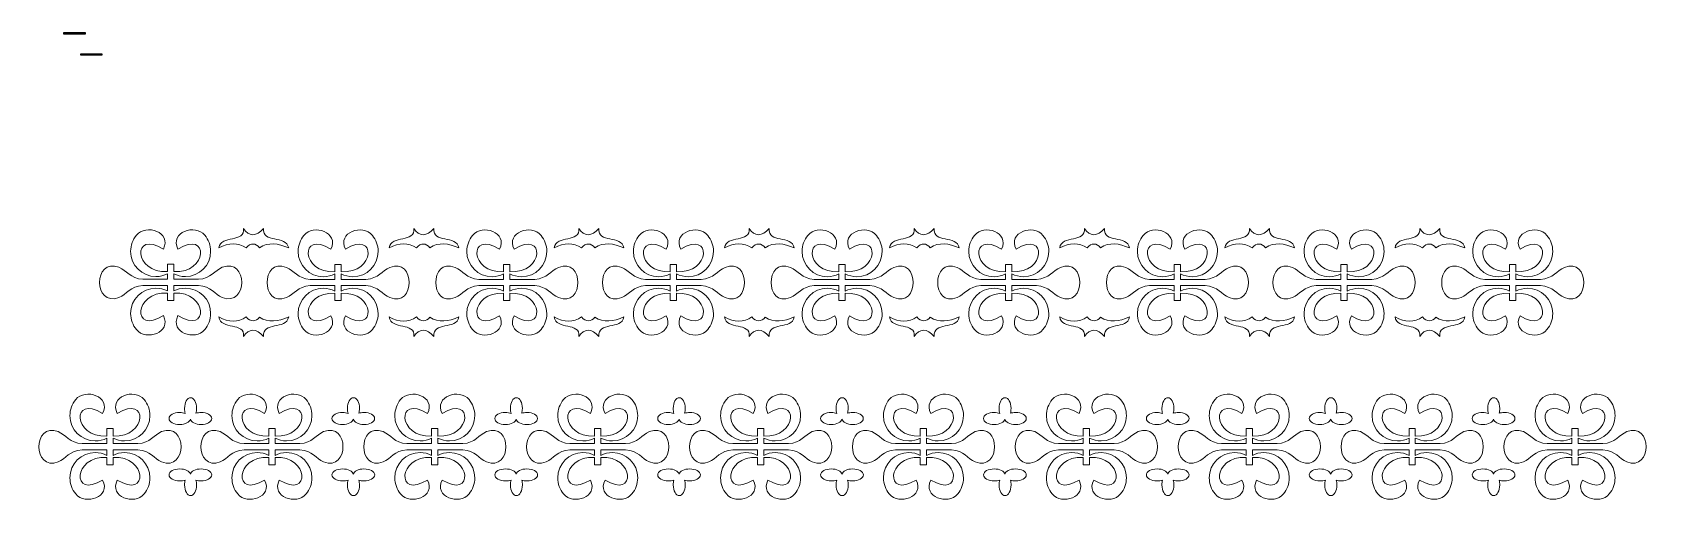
# Model space of a CAD drawing. Header units: centimetres. Extents: x -62 to 194, y -26 to 49.
import ezdxf

# ---------------------------------------------------------------- set-up
doc = ezdxf.new("R2010")
doc.units = ezdxf.units.CM
doc.header["$MEASUREMENT"] = 0
doc.header["$XCLIPFRAME"] = 0
doc.layers.add('layer 1', color=7, linetype='Continuous')
picture_1 = doc.add_image_def('image1.jpg', size_in_pixel=(6197, 507))
picture_2 = doc.add_image_def('image2.jpg', size_in_pixel=(17568, 1440))

msp = doc.modelspace()

# ---------------------------------------------------------------- linework, layer by layer
at = {"layer": 'layer 1', "color": 230, "lineweight": 9}
for points, knots in [([(-32.34686, 12.10745), (-33.56809, 11.61214), (-34.10452, 10.32931), (-36.11326, 10.21065), (-36.11326, 10.21065), (-36.11326, 10.21065), (-40.01662, 10.21065), (-40.01662, 10.21065), (-40.01662, 10.21065), (-40.01662, 10.21065), (-40.01663, 11.07966), (-40.01663, 11.07966), (-40.01663, 11.07966), (-39.46887, 10.79781), (-38.84766, 10.63871), (-38.18939, 10.63871), (-38.18939, 10.63871), (-35.98062, 10.63871), (-34.18939, 12.42994), (-34.18939, 14.63872), (-34.18939, 14.63872), (-34.18939, 15.60505), (-34.53858, 16.48631), (-35.10292, 17.18294), (-35.10292, 17.18294), (-36.60616, 19.0386), (-40.72638, 17.69312), (-39.36286, 14.98559), (-39.36286, 14.98559), (-34.34695, 18.08518), (-34.63325, 11.08327), (-40.01662, 11.41894), (-40.01662, 11.41894), (-40.01662, 11.41894), (-40.01662, 12.58768), (-40.01662, 12.58768), (-40.01662, 12.58768), (-40.01662, 12.58768), (-41.01662, 12.58853), (-41.01662, 12.58853), (-41.01662, 12.58853), (-41.01662, 12.58853), (-41.01662, 11.4198), (-41.01662, 11.4198), (-41.01662, 11.4198), (-46.39999, 11.08413), (-46.68629, 18.08604), (-41.67038, 14.98645), (-41.67038, 14.98645), (-40.30686, 17.69398), (-44.42708, 19.03946), (-45.93032, 17.1838), (-45.93032, 17.1838), (-46.49466, 16.48717), (-46.84385, 15.60591), (-46.84385, 14.63958), (-46.84385, 14.63958), (-46.84385, 12.4308), (-45.05262, 10.63957), (-42.84385, 10.63957), (-42.84385, 10.63957), (-42.18558, 10.63957), (-41.56437, 10.79867), (-41.01661, 11.08052), (-41.01661, 11.08052), (-41.01661, 11.08052), (-41.01662, 10.21151), (-41.01662, 10.21151), (-41.01662, 10.21151), (-41.01662, 10.21151), (-44.91998, 10.21151), (-44.91998, 10.21151), (-44.91998, 10.21151), (-46.92872, 10.33017), (-47.46515, 11.613), (-48.68638, 12.10831), (-48.68638, 12.10831), (-52.776, 13.70381), (-52.776, 5.73471), (-48.68638, 7.33021), (-48.68638, 7.33021), (-47.46515, 7.82552), (-46.92872, 9.10835), (-44.91998, 9.22701), (-44.91998, 9.22701), (-44.91998, 9.22701), (-41.01662, 9.22701), (-41.01662, 9.22701), (-41.01662, 9.22701), (-41.01662, 9.22701), (-41.01661, 8.358), (-41.01661, 8.358), (-41.01661, 8.358), (-41.56437, 8.63985), (-42.18558, 8.79895), (-42.84385, 8.79895), (-42.84385, 8.79895), (-45.05262, 8.79895), (-46.84385, 7.00772), (-46.84385, 4.79894), (-46.84385, 4.79894), (-46.84385, 3.83261), (-46.49466, 2.95135), (-45.93032, 2.25472), (-45.93032, 2.25472), (-44.42708, 0.39906), (-40.30686, 1.74454), (-41.67038, 4.45207), (-41.67038, 4.45207), (-46.68629, 1.35248), (-46.39999, 8.35439), (-41.01662, 8.01872), (-41.01662, 8.01872), (-41.01662, 8.01872), (-41.01662, 6.84999), (-41.01662, 6.84999), (-41.01662, 6.84999), (-41.01662, 6.84999), (-40.01662, 6.85084), (-40.01662, 6.85084), (-40.01662, 6.85084), (-40.01662, 6.85084), (-40.01662, 8.01958), (-40.01662, 8.01958), (-40.01662, 8.01958), (-34.63325, 8.35525), (-34.34695, 1.35334), (-39.36286, 4.45293), (-39.36286, 4.45293), (-40.72638, 1.7454), (-36.60616, 0.39992), (-35.10292, 2.25558), (-35.10292, 2.25558), (-34.53858, 2.95221), (-34.18939, 3.83347), (-34.18939, 4.7998), (-34.18939, 4.7998), (-34.18939, 7.00858), (-35.98062, 8.79981), (-38.18939, 8.79981), (-38.18939, 8.79981), (-38.84766, 8.79981), (-39.46887, 8.64071), (-40.01663, 8.35886), (-40.01663, 8.35886), (-40.01663, 8.35886), (-40.01662, 9.22787), (-40.01662, 9.22787), (-40.01662, 9.22787), (-40.01662, 9.22787), (-36.11326, 9.22787), (-36.11326, 9.22787), (-36.11326, 9.22787), (-34.10452, 9.10921), (-33.56809, 7.82638), (-32.34686, 7.33107), (-32.34686, 7.33107), (-28.25749, 5.73566), (-28.25749, 13.70286), (-32.34686, 12.10745)], [0, 0, 0, 0, 0.024390244, 0.024390244, 0.024390244, 0.024390244, 0.048780488, 0.048780488, 0.048780488, 0.048780488, 0.073170732, 0.073170732, 0.073170732, 0.073170732, 0.097560976, 0.097560976, 0.097560976, 0.097560976, 0.12195122, 0.12195122, 0.12195122, 0.12195122, 0.146341463, 0.146341463, 0.146341463, 0.146341463, 0.170731707, 0.170731707, 0.170731707, 0.170731707, 0.195121951, 0.195121951, 0.195121951, 0.195121951, 0.219512195, 0.219512195, 0.219512195, 0.219512195, 0.243902439, 0.243902439, 0.243902439, 0.243902439, 0.268292683, 0.268292683, 0.268292683, 0.268292683, 0.292682927, 0.292682927, 0.292682927, 0.292682927, 0.317073171, 0.317073171, 0.317073171, 0.317073171, 0.341463415, 0.341463415, 0.341463415, 0.341463415, 0.365853659, 0.365853659, 0.365853659, 0.365853659, 0.390243902, 0.390243902, 0.390243902, 0.390243902, 0.414634146, 0.414634146, 0.414634146, 0.414634146, 0.43902439, 0.43902439, 0.43902439, 0.43902439, 0.463414634, 0.463414634, 0.463414634, 0.463414634, 0.487804878, 0.487804878, 0.487804878, 0.487804878, 0.512195122, 0.512195122, 0.512195122, 0.512195122, 0.536585366, 0.536585366, 0.536585366, 0.536585366, 0.56097561, 0.56097561, 0.56097561, 0.56097561, 0.585365854, 0.585365854, 0.585365854, 0.585365854, 0.609756098, 0.609756098, 0.609756098, 0.609756098, 0.634146341, 0.634146341, 0.634146341, 0.634146341, 0.658536585, 0.658536585, 0.658536585, 0.658536585, 0.682926829, 0.682926829, 0.682926829, 0.682926829, 0.707317073, 0.707317073, 0.707317073, 0.707317073, 0.731707317, 0.731707317, 0.731707317, 0.731707317, 0.756097561, 0.756097561, 0.756097561, 0.756097561, 0.780487805, 0.780487805, 0.780487805, 0.780487805, 0.804878049, 0.804878049, 0.804878049, 0.804878049, 0.829268293, 0.829268293, 0.829268293, 0.829268293, 0.853658537, 0.853658537, 0.853658537, 0.853658537, 0.87804878, 0.87804878, 0.87804878, 0.87804878, 0.902439024, 0.902439024, 0.902439024, 0.902439024, 0.926829268, 0.926829268, 0.926829268, 0.926829268, 0.951219512, 0.951219512, 0.951219512, 0.951219512, 1, 1, 1, 1]), ([(-32.90418, 15.16815), (-31.3174, 16.03556), (-29.86757, 16.03556), (-28.55468, 15.16815), (-28.55468, 15.16815), (-27.9211, 16.02314), (-26.97935, 15.94267), (-26.46559, 15.20539), (-26.46559, 15.20539), (-25.072, 16.13094), (-23.52426, 15.88905), (-21.85665, 15.1707), (-21.85665, 15.1707), (-22.25733, 17.29966), (-26.04777, 15.79919), (-25.83212, 18.27056), (-25.83212, 18.27056), (-26.90519, 16.90096), (-28.22935, 16.96945), (-28.98283, 18.27059), (-28.98283, 18.27059), (-28.72986, 15.87274), (-32.59003, 17.33221), (-32.90418, 15.16815)], [0, 0, 0, 0, 0.142857143, 0.142857143, 0.142857143, 0.142857143, 0.285714286, 0.285714286, 0.285714286, 0.285714286, 0.428571429, 0.428571429, 0.428571429, 0.428571429, 0.571428571, 0.571428571, 0.571428571, 0.571428571, 0.714285714, 0.714285714, 0.714285714, 0.714285714, 1, 1, 1, 1]), ([(-22.20482, 12.08852), (-20.98359, 11.59321), (-20.44716, 10.31038), (-18.43842, 10.19172), (-18.43842, 10.19172), (-18.43842, 10.19172), (-14.53506, 10.19172), (-14.53506, 10.19172), (-14.53506, 10.19172), (-14.53506, 10.19172), (-14.53505, 11.06073), (-14.53505, 11.06073), (-14.53505, 11.06073), (-15.08281, 10.77888), (-15.70402, 10.61978), (-16.36229, 10.61978), (-16.36229, 10.61978), (-18.57106, 10.61978), (-20.36229, 12.41101), (-20.36229, 14.61979), (-20.36229, 14.61979), (-20.36229, 15.58612), (-20.0131, 16.46738), (-19.44876, 17.16401), (-19.44876, 17.16401), (-17.94552, 19.01967), (-13.8253, 17.67419), (-15.18882, 14.96666), (-15.18882, 14.96666), (-20.20473, 18.06625), (-19.91843, 11.06434), (-14.53506, 11.40001), (-14.53506, 11.40001), (-14.53506, 11.40001), (-14.53506, 12.56875), (-14.53506, 12.56875), (-14.53506, 12.56875), (-14.53506, 12.56875), (-13.53506, 12.5696), (-13.53506, 12.5696), (-13.53506, 12.5696), (-13.53506, 12.5696), (-13.53506, 11.40087), (-13.53506, 11.40087), (-13.53506, 11.40087), (-8.15169, 11.0652), (-7.86539, 18.06711), (-12.8813, 14.96752), (-12.8813, 14.96752), (-14.24482, 17.67505), (-10.1246, 19.02053), (-8.62136, 17.16487), (-8.62136, 17.16487), (-8.05702, 16.46824), (-7.70783, 15.58698), (-7.70783, 14.62065), (-7.70783, 14.62065), (-7.70783, 12.41187), (-9.49906, 10.62064), (-11.70783, 10.62064), (-11.70783, 10.62064), (-12.3661, 10.62064), (-12.98731, 10.77974), (-13.53507, 11.06159), (-13.53507, 11.06159), (-13.53507, 11.06159), (-13.53506, 10.19258), (-13.53506, 10.19258), (-13.53506, 10.19258), (-13.53506, 10.19258), (-9.6317, 10.19258), (-9.6317, 10.19258), (-9.6317, 10.19258), (-7.62296, 10.31124), (-7.08653, 11.59407), (-5.8653, 12.08938), (-5.8653, 12.08938), (-1.77568, 13.68488), (-1.77568, 5.71578), (-5.8653, 7.31128), (-5.8653, 7.31128), (-7.08653, 7.80659), (-7.62296, 9.08942), (-9.6317, 9.20808), (-9.6317, 9.20808), (-9.6317, 9.20808), (-13.53506, 9.20808), (-13.53506, 9.20808), (-13.53506, 9.20808), (-13.53506, 9.20808), (-13.53507, 8.33907), (-13.53507, 8.33907), (-13.53507, 8.33907), (-12.98731, 8.62092), (-12.3661, 8.78002), (-11.70783, 8.78002), (-11.70783, 8.78002), (-9.49906, 8.78002), (-7.70783, 6.98879), (-7.70783, 4.78001), (-7.70783, 4.78001), (-7.70783, 3.81368), (-8.05702, 2.93242), (-8.62136, 2.23579), (-8.62136, 2.23579), (-10.1246, 0.38013), (-14.24482, 1.72561), (-12.8813, 4.43314), (-12.8813, 4.43314), (-7.86539, 1.33355), (-8.15169, 8.33546), (-13.53506, 7.99979), (-13.53506, 7.99979), (-13.53506, 7.99979), (-13.53506, 6.83106), (-13.53506, 6.83106), (-13.53506, 6.83106), (-13.53506, 6.83106), (-14.53506, 6.83191), (-14.53506, 6.83191), (-14.53506, 6.83191), (-14.53506, 6.83191), (-14.53506, 8.00065), (-14.53506, 8.00065), (-14.53506, 8.00065), (-19.91843, 8.33632), (-20.20473, 1.33441), (-15.18882, 4.434), (-15.18882, 4.434), (-13.8253, 1.72647), (-17.94552, 0.38099), (-19.44876, 2.23665), (-19.44876, 2.23665), (-20.0131, 2.93328), (-20.36229, 3.81454), (-20.36229, 4.78087), (-20.36229, 4.78087), (-20.36229, 6.98965), (-18.57106, 8.78088), (-16.36229, 8.78088), (-16.36229, 8.78088), (-15.70402, 8.78088), (-15.08281, 8.62178), (-14.53505, 8.33993), (-14.53505, 8.33993), (-14.53505, 8.33993), (-14.53506, 9.20894), (-14.53506, 9.20894), (-14.53506, 9.20894), (-14.53506, 9.20894), (-18.43842, 9.20894), (-18.43842, 9.20894), (-18.43842, 9.20894), (-20.44716, 9.09028), (-20.98359, 7.80745), (-22.20482, 7.31214), (-22.20482, 7.31214), (-26.29419, 5.71673), (-26.29419, 13.68393), (-22.20482, 12.08852)], [0, 0, 0, 0, 0.024390244, 0.024390244, 0.024390244, 0.024390244, 0.048780488, 0.048780488, 0.048780488, 0.048780488, 0.073170732, 0.073170732, 0.073170732, 0.073170732, 0.097560976, 0.097560976, 0.097560976, 0.097560976, 0.12195122, 0.12195122, 0.12195122, 0.12195122, 0.146341463, 0.146341463, 0.146341463, 0.146341463, 0.170731707, 0.170731707, 0.170731707, 0.170731707, 0.195121951, 0.195121951, 0.195121951, 0.195121951, 0.219512195, 0.219512195, 0.219512195, 0.219512195, 0.243902439, 0.243902439, 0.243902439, 0.243902439, 0.268292683, 0.268292683, 0.268292683, 0.268292683, 0.292682927, 0.292682927, 0.292682927, 0.292682927, 0.317073171, 0.317073171, 0.317073171, 0.317073171, 0.341463415, 0.341463415, 0.341463415, 0.341463415, 0.365853659, 0.365853659, 0.365853659, 0.365853659, 0.390243902, 0.390243902, 0.390243902, 0.390243902, 0.414634146, 0.414634146, 0.414634146, 0.414634146, 0.43902439, 0.43902439, 0.43902439, 0.43902439, 0.463414634, 0.463414634, 0.463414634, 0.463414634, 0.487804878, 0.487804878, 0.487804878, 0.487804878, 0.512195122, 0.512195122, 0.512195122, 0.512195122, 0.536585366, 0.536585366, 0.536585366, 0.536585366, 0.56097561, 0.56097561, 0.56097561, 0.56097561, 0.585365854, 0.585365854, 0.585365854, 0.585365854, 0.609756098, 0.609756098, 0.609756098, 0.609756098, 0.634146341, 0.634146341, 0.634146341, 0.634146341, 0.658536585, 0.658536585, 0.658536585, 0.658536585, 0.682926829, 0.682926829, 0.682926829, 0.682926829, 0.707317073, 0.707317073, 0.707317073, 0.707317073, 0.731707317, 0.731707317, 0.731707317, 0.731707317, 0.756097561, 0.756097561, 0.756097561, 0.756097561, 0.780487805, 0.780487805, 0.780487805, 0.780487805, 0.804878049, 0.804878049, 0.804878049, 0.804878049, 0.829268293, 0.829268293, 0.829268293, 0.829268293, 0.853658537, 0.853658537, 0.853658537, 0.853658537, 0.87804878, 0.87804878, 0.87804878, 0.87804878, 0.902439024, 0.902439024, 0.902439024, 0.902439024, 0.926829268, 0.926829268, 0.926829268, 0.926829268, 0.951219512, 0.951219512, 0.951219512, 0.951219512, 1, 1, 1, 1]), ([(-5.98018, 15.16815), (-4.3934, 16.03556), (-2.94357, 16.03556), (-1.63068, 15.16815), (-1.63068, 15.16815), (-0.9971, 16.02314), (-0.05535, 15.94267), (0.45841, 15.20539), (0.45841, 15.20539), (1.852, 16.13094), (3.39974, 15.88905), (5.06735, 15.1707), (5.06735, 15.1707), (4.66667, 17.29966), (0.87623, 15.79919), (1.09188, 18.27056), (1.09188, 18.27056), (0.01881, 16.90096), (-1.30535, 16.96945), (-2.05883, 18.27059), (-2.05883, 18.27059), (-1.80586, 15.87274), (-5.66603, 17.33221), (-5.98018, 15.16815)], [0, 0, 0, 0, 0.142857143, 0.142857143, 0.142857143, 0.142857143, 0.285714286, 0.285714286, 0.285714286, 0.285714286, 0.428571429, 0.428571429, 0.428571429, 0.428571429, 0.571428571, 0.571428571, 0.571428571, 0.571428571, 0.714285714, 0.714285714, 0.714285714, 0.714285714, 1, 1, 1, 1]), ([(4.46518, 12.08852), (5.68641, 11.59321), (6.22284, 10.31038), (8.23158, 10.19172), (8.23158, 10.19172), (8.23158, 10.19172), (12.13494, 10.19172), (12.13494, 10.19172), (12.13494, 10.19172), (12.13494, 10.19172), (12.13495, 11.06073), (12.13495, 11.06073), (12.13495, 11.06073), (11.58719, 10.77888), (10.96598, 10.61978), (10.30771, 10.61978), (10.30771, 10.61978), (8.09894, 10.61978), (6.30771, 12.41101), (6.30771, 14.61979), (6.30771, 14.61979), (6.30771, 15.58612), (6.6569, 16.46738), (7.22124, 17.16401), (7.22124, 17.16401), (8.72448, 19.01967), (12.8447, 17.67419), (11.48118, 14.96666), (11.48118, 14.96666), (6.46527, 18.06625), (6.75157, 11.06434), (12.13494, 11.40001), (12.13494, 11.40001), (12.13494, 11.40001), (12.13494, 12.56875), (12.13494, 12.56875), (12.13494, 12.56875), (12.13494, 12.56875), (13.13494, 12.5696), (13.13494, 12.5696), (13.13494, 12.5696), (13.13494, 12.5696), (13.13494, 11.40087), (13.13494, 11.40087), (13.13494, 11.40087), (18.51831, 11.0652), (18.80461, 18.06711), (13.7887, 14.96752), (13.7887, 14.96752), (12.42518, 17.67505), (16.5454, 19.02053), (18.04864, 17.16487), (18.04864, 17.16487), (18.61298, 16.46824), (18.96217, 15.58698), (18.96217, 14.62065), (18.96217, 14.62065), (18.96217, 12.41187), (17.17094, 10.62064), (14.96217, 10.62064), (14.96217, 10.62064), (14.3039, 10.62064), (13.68269, 10.77974), (13.13493, 11.06159), (13.13493, 11.06159), (13.13493, 11.06159), (13.13494, 10.19258), (13.13494, 10.19258), (13.13494, 10.19258), (13.13494, 10.19258), (17.0383, 10.19258), (17.0383, 10.19258), (17.0383, 10.19258), (19.04704, 10.31124), (19.58347, 11.59407), (20.8047, 12.08938), (20.8047, 12.08938), (24.89432, 13.68488), (24.89432, 5.71578), (20.8047, 7.31128), (20.8047, 7.31128), (19.58347, 7.80659), (19.04704, 9.08942), (17.0383, 9.20808), (17.0383, 9.20808), (17.0383, 9.20808), (13.13494, 9.20808), (13.13494, 9.20808), (13.13494, 9.20808), (13.13494, 9.20808), (13.13493, 8.33907), (13.13493, 8.33907), (13.13493, 8.33907), (13.68269, 8.62092), (14.3039, 8.78002), (14.96217, 8.78002), (14.96217, 8.78002), (17.17094, 8.78002), (18.96217, 6.98879), (18.96217, 4.78001), (18.96217, 4.78001), (18.96217, 3.81368), (18.61298, 2.93242), (18.04864, 2.23579), (18.04864, 2.23579), (16.5454, 0.38013), (12.42518, 1.72561), (13.7887, 4.43314), (13.7887, 4.43314), (18.80461, 1.33355), (18.51831, 8.33546), (13.13494, 7.99979), (13.13494, 7.99979), (13.13494, 7.99979), (13.13494, 6.83106), (13.13494, 6.83106), (13.13494, 6.83106), (13.13494, 6.83106), (12.13494, 6.83191), (12.13494, 6.83191), (12.13494, 6.83191), (12.13494, 6.83191), (12.13494, 8.00065), (12.13494, 8.00065), (12.13494, 8.00065), (6.75157, 8.33632), (6.46527, 1.33441), (11.48118, 4.434), (11.48118, 4.434), (12.8447, 1.72647), (8.72448, 0.38099), (7.22124, 2.23665), (7.22124, 2.23665), (6.6569, 2.93328), (6.30771, 3.81454), (6.30771, 4.78087), (6.30771, 4.78087), (6.30771, 6.98965), (8.09894, 8.78088), (10.30771, 8.78088), (10.30771, 8.78088), (10.96598, 8.78088), (11.58719, 8.62178), (12.13495, 8.33993), (12.13495, 8.33993), (12.13495, 8.33993), (12.13494, 9.20894), (12.13494, 9.20894), (12.13494, 9.20894), (12.13494, 9.20894), (8.23158, 9.20894), (8.23158, 9.20894), (8.23158, 9.20894), (6.22284, 9.09028), (5.68641, 7.80745), (4.46518, 7.31214), (4.46518, 7.31214), (0.37581, 5.71673), (0.37581, 13.68393), (4.46518, 12.08852)], [0, 0, 0, 0, 0.024390244, 0.024390244, 0.024390244, 0.024390244, 0.048780488, 0.048780488, 0.048780488, 0.048780488, 0.073170732, 0.073170732, 0.073170732, 0.073170732, 0.097560976, 0.097560976, 0.097560976, 0.097560976, 0.12195122, 0.12195122, 0.12195122, 0.12195122, 0.146341463, 0.146341463, 0.146341463, 0.146341463, 0.170731707, 0.170731707, 0.170731707, 0.170731707, 0.195121951, 0.195121951, 0.195121951, 0.195121951, 0.219512195, 0.219512195, 0.219512195, 0.219512195, 0.243902439, 0.243902439, 0.243902439, 0.243902439, 0.268292683, 0.268292683, 0.268292683, 0.268292683, 0.292682927, 0.292682927, 0.292682927, 0.292682927, 0.317073171, 0.317073171, 0.317073171, 0.317073171, 0.341463415, 0.341463415, 0.341463415, 0.341463415, 0.365853659, 0.365853659, 0.365853659, 0.365853659, 0.390243902, 0.390243902, 0.390243902, 0.390243902, 0.414634146, 0.414634146, 0.414634146, 0.414634146, 0.43902439, 0.43902439, 0.43902439, 0.43902439, 0.463414634, 0.463414634, 0.463414634, 0.463414634, 0.487804878, 0.487804878, 0.487804878, 0.487804878, 0.512195122, 0.512195122, 0.512195122, 0.512195122, 0.536585366, 0.536585366, 0.536585366, 0.536585366, 0.56097561, 0.56097561, 0.56097561, 0.56097561, 0.585365854, 0.585365854, 0.585365854, 0.585365854, 0.609756098, 0.609756098, 0.609756098, 0.609756098, 0.634146341, 0.634146341, 0.634146341, 0.634146341, 0.658536585, 0.658536585, 0.658536585, 0.658536585, 0.682926829, 0.682926829, 0.682926829, 0.682926829, 0.707317073, 0.707317073, 0.707317073, 0.707317073, 0.731707317, 0.731707317, 0.731707317, 0.731707317, 0.756097561, 0.756097561, 0.756097561, 0.756097561, 0.780487805, 0.780487805, 0.780487805, 0.780487805, 0.804878049, 0.804878049, 0.804878049, 0.804878049, 0.829268293, 0.829268293, 0.829268293, 0.829268293, 0.853658537, 0.853658537, 0.853658537, 0.853658537, 0.87804878, 0.87804878, 0.87804878, 0.87804878, 0.902439024, 0.902439024, 0.902439024, 0.902439024, 0.926829268, 0.926829268, 0.926829268, 0.926829268, 0.951219512, 0.951219512, 0.951219512, 0.951219512, 1, 1, 1, 1]), ([(20.11095, 15.16815), (21.69773, 16.03556), (23.14756, 16.03556), (24.46045, 15.16815), (24.46045, 15.16815), (25.09403, 16.02314), (26.03578, 15.94267), (26.54954, 15.20539), (26.54954, 15.20539), (27.94313, 16.13094), (29.49087, 15.88905), (31.15848, 15.1707), (31.15848, 15.1707), (30.7578, 17.29966), (26.96736, 15.79919), (27.18301, 18.27056), (27.18301, 18.27056), (26.10994, 16.90096), (24.78578, 16.96945), (24.0323, 18.27059), (24.0323, 18.27059), (24.28527, 15.87274), (20.4251, 17.33221), (20.11095, 15.16815)], [0, 0, 0, 0, 0.142857143, 0.142857143, 0.142857143, 0.142857143, 0.285714286, 0.285714286, 0.285714286, 0.285714286, 0.428571429, 0.428571429, 0.428571429, 0.428571429, 0.571428571, 0.571428571, 0.571428571, 0.571428571, 0.714285714, 0.714285714, 0.714285714, 0.714285714, 1, 1, 1, 1]), ([(30.81031, 12.08852), (32.03154, 11.59321), (32.56797, 10.31038), (34.57671, 10.19172), (34.57671, 10.19172), (34.57671, 10.19172), (38.48007, 10.19172), (38.48007, 10.19172), (38.48007, 10.19172), (38.48007, 10.19172), (38.48008, 11.06073), (38.48008, 11.06073), (38.48008, 11.06073), (37.93232, 10.77888), (37.31111, 10.61978), (36.65284, 10.61978), (36.65284, 10.61978), (34.44407, 10.61978), (32.65284, 12.41101), (32.65284, 14.61979), (32.65284, 14.61979), (32.65284, 15.58612), (33.00203, 16.46738), (33.56637, 17.16401), (33.56637, 17.16401), (35.06961, 19.01967), (39.18983, 17.67419), (37.82631, 14.96666), (37.82631, 14.96666), (32.8104, 18.06625), (33.0967, 11.06434), (38.48007, 11.40001), (38.48007, 11.40001), (38.48007, 11.40001), (38.48007, 12.56875), (38.48007, 12.56875), (38.48007, 12.56875), (38.48007, 12.56875), (39.48007, 12.5696), (39.48007, 12.5696), (39.48007, 12.5696), (39.48007, 12.5696), (39.48007, 11.40087), (39.48007, 11.40087), (39.48007, 11.40087), (44.86344, 11.0652), (45.14974, 18.06711), (40.13383, 14.96752), (40.13383, 14.96752), (38.77031, 17.67505), (42.89053, 19.02053), (44.39377, 17.16487), (44.39377, 17.16487), (44.95811, 16.46824), (45.3073, 15.58698), (45.3073, 14.62065), (45.3073, 14.62065), (45.3073, 12.41187), (43.51607, 10.62064), (41.3073, 10.62064), (41.3073, 10.62064), (40.64903, 10.62064), (40.02782, 10.77974), (39.48006, 11.06159), (39.48006, 11.06159), (39.48006, 11.06159), (39.48007, 10.19258), (39.48007, 10.19258), (39.48007, 10.19258), (39.48007, 10.19258), (43.38343, 10.19258), (43.38343, 10.19258), (43.38343, 10.19258), (45.39217, 10.31124), (45.9286, 11.59407), (47.14983, 12.08938), (47.14983, 12.08938), (51.23945, 13.68488), (51.23945, 5.71578), (47.14983, 7.31128), (47.14983, 7.31128), (45.9286, 7.80659), (45.39217, 9.08942), (43.38343, 9.20808), (43.38343, 9.20808), (43.38343, 9.20808), (39.48007, 9.20808), (39.48007, 9.20808), (39.48007, 9.20808), (39.48007, 9.20808), (39.48006, 8.33907), (39.48006, 8.33907), (39.48006, 8.33907), (40.02782, 8.62092), (40.64903, 8.78002), (41.3073, 8.78002), (41.3073, 8.78002), (43.51607, 8.78002), (45.3073, 6.98879), (45.3073, 4.78001), (45.3073, 4.78001), (45.3073, 3.81368), (44.95811, 2.93242), (44.39377, 2.23579), (44.39377, 2.23579), (42.89053, 0.38013), (38.77031, 1.72561), (40.13383, 4.43314), (40.13383, 4.43314), (45.14974, 1.33355), (44.86344, 8.33546), (39.48007, 7.99979), (39.48007, 7.99979), (39.48007, 7.99979), (39.48007, 6.83106), (39.48007, 6.83106), (39.48007, 6.83106), (39.48007, 6.83106), (38.48007, 6.83191), (38.48007, 6.83191), (38.48007, 6.83191), (38.48007, 6.83191), (38.48007, 8.00065), (38.48007, 8.00065), (38.48007, 8.00065), (33.0967, 8.33632), (32.8104, 1.33441), (37.82631, 4.434), (37.82631, 4.434), (39.18983, 1.72647), (35.06961, 0.38099), (33.56637, 2.23665), (33.56637, 2.23665), (33.00203, 2.93328), (32.65284, 3.81454), (32.65284, 4.78087), (32.65284, 4.78087), (32.65284, 6.98965), (34.44407, 8.78088), (36.65284, 8.78088), (36.65284, 8.78088), (37.31111, 8.78088), (37.93232, 8.62178), (38.48008, 8.33993), (38.48008, 8.33993), (38.48008, 8.33993), (38.48007, 9.20894), (38.48007, 9.20894), (38.48007, 9.20894), (38.48007, 9.20894), (34.57671, 9.20894), (34.57671, 9.20894), (34.57671, 9.20894), (32.56797, 9.09028), (32.03154, 7.80745), (30.81031, 7.31214), (30.81031, 7.31214), (26.72094, 5.71673), (26.72094, 13.68393), (30.81031, 12.08852)], [0, 0, 0, 0, 0.024390244, 0.024390244, 0.024390244, 0.024390244, 0.048780488, 0.048780488, 0.048780488, 0.048780488, 0.073170732, 0.073170732, 0.073170732, 0.073170732, 0.097560976, 0.097560976, 0.097560976, 0.097560976, 0.12195122, 0.12195122, 0.12195122, 0.12195122, 0.146341463, 0.146341463, 0.146341463, 0.146341463, 0.170731707, 0.170731707, 0.170731707, 0.170731707, 0.195121951, 0.195121951, 0.195121951, 0.195121951, 0.219512195, 0.219512195, 0.219512195, 0.219512195, 0.243902439, 0.243902439, 0.243902439, 0.243902439, 0.268292683, 0.268292683, 0.268292683, 0.268292683, 0.292682927, 0.292682927, 0.292682927, 0.292682927, 0.317073171, 0.317073171, 0.317073171, 0.317073171, 0.341463415, 0.341463415, 0.341463415, 0.341463415, 0.365853659, 0.365853659, 0.365853659, 0.365853659, 0.390243902, 0.390243902, 0.390243902, 0.390243902, 0.414634146, 0.414634146, 0.414634146, 0.414634146, 0.43902439, 0.43902439, 0.43902439, 0.43902439, 0.463414634, 0.463414634, 0.463414634, 0.463414634, 0.487804878, 0.487804878, 0.487804878, 0.487804878, 0.512195122, 0.512195122, 0.512195122, 0.512195122, 0.536585366, 0.536585366, 0.536585366, 0.536585366, 0.56097561, 0.56097561, 0.56097561, 0.56097561, 0.585365854, 0.585365854, 0.585365854, 0.585365854, 0.609756098, 0.609756098, 0.609756098, 0.609756098, 0.634146341, 0.634146341, 0.634146341, 0.634146341, 0.658536585, 0.658536585, 0.658536585, 0.658536585, 0.682926829, 0.682926829, 0.682926829, 0.682926829, 0.707317073, 0.707317073, 0.707317073, 0.707317073, 0.731707317, 0.731707317, 0.731707317, 0.731707317, 0.756097561, 0.756097561, 0.756097561, 0.756097561, 0.780487805, 0.780487805, 0.780487805, 0.780487805, 0.804878049, 0.804878049, 0.804878049, 0.804878049, 0.829268293, 0.829268293, 0.829268293, 0.829268293, 0.853658537, 0.853658537, 0.853658537, 0.853658537, 0.87804878, 0.87804878, 0.87804878, 0.87804878, 0.902439024, 0.902439024, 0.902439024, 0.902439024, 0.926829268, 0.926829268, 0.926829268, 0.926829268, 0.951219512, 0.951219512, 0.951219512, 0.951219512, 1, 1, 1, 1]), ([(47.03495, 15.16815), (48.62173, 16.03556), (50.07156, 16.03556), (51.38445, 15.16815), (51.38445, 15.16815), (52.01803, 16.02314), (52.95978, 15.94267), (53.47354, 15.20539), (53.47354, 15.20539), (54.86713, 16.13094), (56.41487, 15.88905), (58.08248, 15.1707), (58.08248, 15.1707), (57.6818, 17.29966), (53.89136, 15.79919), (54.10701, 18.27056), (54.10701, 18.27056), (53.03394, 16.90096), (51.70978, 16.96945), (50.9563, 18.27059), (50.9563, 18.27059), (51.20927, 15.87274), (47.3491, 17.33221), (47.03495, 15.16815)], [0, 0, 0, 0, 0.142857143, 0.142857143, 0.142857143, 0.142857143, 0.285714286, 0.285714286, 0.285714286, 0.285714286, 0.428571429, 0.428571429, 0.428571429, 0.428571429, 0.571428571, 0.571428571, 0.571428571, 0.571428571, 0.714285714, 0.714285714, 0.714285714, 0.714285714, 1, 1, 1, 1]), ([(57.48031, 12.08852), (58.70154, 11.59321), (59.23797, 10.31038), (61.24671, 10.19172), (61.24671, 10.19172), (61.24671, 10.19172), (65.15007, 10.19172), (65.15007, 10.19172), (65.15007, 10.19172), (65.15007, 10.19172), (65.15008, 11.06073), (65.15008, 11.06073), (65.15008, 11.06073), (64.60232, 10.77888), (63.98111, 10.61978), (63.32284, 10.61978), (63.32284, 10.61978), (61.11407, 10.61978), (59.32284, 12.41101), (59.32284, 14.61979), (59.32284, 14.61979), (59.32284, 15.58612), (59.67203, 16.46738), (60.23637, 17.16401), (60.23637, 17.16401), (61.73961, 19.01967), (65.85983, 17.67419), (64.49631, 14.96666), (64.49631, 14.96666), (59.4804, 18.06625), (59.7667, 11.06434), (65.15007, 11.40001), (65.15007, 11.40001), (65.15007, 11.40001), (65.15007, 12.56875), (65.15007, 12.56875), (65.15007, 12.56875), (65.15007, 12.56875), (66.15007, 12.5696), (66.15007, 12.5696), (66.15007, 12.5696), (66.15007, 12.5696), (66.15007, 11.40087), (66.15007, 11.40087), (66.15007, 11.40087), (71.53344, 11.0652), (71.81974, 18.06711), (66.80383, 14.96752), (66.80383, 14.96752), (65.44031, 17.67505), (69.56053, 19.02053), (71.06377, 17.16487), (71.06377, 17.16487), (71.62811, 16.46824), (71.9773, 15.58698), (71.9773, 14.62065), (71.9773, 14.62065), (71.9773, 12.41187), (70.18607, 10.62064), (67.9773, 10.62064), (67.9773, 10.62064), (67.31903, 10.62064), (66.69782, 10.77974), (66.15006, 11.06159), (66.15006, 11.06159), (66.15006, 11.06159), (66.15007, 10.19258), (66.15007, 10.19258), (66.15007, 10.19258), (66.15007, 10.19258), (70.05343, 10.19258), (70.05343, 10.19258), (70.05343, 10.19258), (72.06217, 10.31124), (72.5986, 11.59407), (73.81983, 12.08938), (73.81983, 12.08938), (77.90945, 13.68488), (77.90945, 5.71578), (73.81983, 7.31128), (73.81983, 7.31128), (72.5986, 7.80659), (72.06217, 9.08942), (70.05343, 9.20808), (70.05343, 9.20808), (70.05343, 9.20808), (66.15007, 9.20808), (66.15007, 9.20808), (66.15007, 9.20808), (66.15007, 9.20808), (66.15006, 8.33907), (66.15006, 8.33907), (66.15006, 8.33907), (66.69782, 8.62092), (67.31903, 8.78002), (67.9773, 8.78002), (67.9773, 8.78002), (70.18607, 8.78002), (71.9773, 6.98879), (71.9773, 4.78001), (71.9773, 4.78001), (71.9773, 3.81368), (71.62811, 2.93242), (71.06377, 2.23579), (71.06377, 2.23579), (69.56053, 0.38013), (65.44031, 1.72561), (66.80383, 4.43314), (66.80383, 4.43314), (71.81974, 1.33355), (71.53344, 8.33546), (66.15007, 7.99979), (66.15007, 7.99979), (66.15007, 7.99979), (66.15007, 6.83106), (66.15007, 6.83106), (66.15007, 6.83106), (66.15007, 6.83106), (65.15007, 6.83191), (65.15007, 6.83191), (65.15007, 6.83191), (65.15007, 6.83191), (65.15007, 8.00065), (65.15007, 8.00065), (65.15007, 8.00065), (59.7667, 8.33632), (59.4804, 1.33441), (64.49631, 4.434), (64.49631, 4.434), (65.85983, 1.72647), (61.73961, 0.38099), (60.23637, 2.23665), (60.23637, 2.23665), (59.67203, 2.93328), (59.32284, 3.81454), (59.32284, 4.78087), (59.32284, 4.78087), (59.32284, 6.98965), (61.11407, 8.78088), (63.32284, 8.78088), (63.32284, 8.78088), (63.98111, 8.78088), (64.60232, 8.62178), (65.15008, 8.33993), (65.15008, 8.33993), (65.15008, 8.33993), (65.15007, 9.20894), (65.15007, 9.20894), (65.15007, 9.20894), (65.15007, 9.20894), (61.24671, 9.20894), (61.24671, 9.20894), (61.24671, 9.20894), (59.23797, 9.09028), (58.70154, 7.80745), (57.48031, 7.31214), (57.48031, 7.31214), (53.39094, 5.71673), (53.39094, 13.68393), (57.48031, 12.08852)], [0, 0, 0, 0, 0.024390244, 0.024390244, 0.024390244, 0.024390244, 0.048780488, 0.048780488, 0.048780488, 0.048780488, 0.073170732, 0.073170732, 0.073170732, 0.073170732, 0.097560976, 0.097560976, 0.097560976, 0.097560976, 0.12195122, 0.12195122, 0.12195122, 0.12195122, 0.146341463, 0.146341463, 0.146341463, 0.146341463, 0.170731707, 0.170731707, 0.170731707, 0.170731707, 0.195121951, 0.195121951, 0.195121951, 0.195121951, 0.219512195, 0.219512195, 0.219512195, 0.219512195, 0.243902439, 0.243902439, 0.243902439, 0.243902439, 0.268292683, 0.268292683, 0.268292683, 0.268292683, 0.292682927, 0.292682927, 0.292682927, 0.292682927, 0.317073171, 0.317073171, 0.317073171, 0.317073171, 0.341463415, 0.341463415, 0.341463415, 0.341463415, 0.365853659, 0.365853659, 0.365853659, 0.365853659, 0.390243902, 0.390243902, 0.390243902, 0.390243902, 0.414634146, 0.414634146, 0.414634146, 0.414634146, 0.43902439, 0.43902439, 0.43902439, 0.43902439, 0.463414634, 0.463414634, 0.463414634, 0.463414634, 0.487804878, 0.487804878, 0.487804878, 0.487804878, 0.512195122, 0.512195122, 0.512195122, 0.512195122, 0.536585366, 0.536585366, 0.536585366, 0.536585366, 0.56097561, 0.56097561, 0.56097561, 0.56097561, 0.585365854, 0.585365854, 0.585365854, 0.585365854, 0.609756098, 0.609756098, 0.609756098, 0.609756098, 0.634146341, 0.634146341, 0.634146341, 0.634146341, 0.658536585, 0.658536585, 0.658536585, 0.658536585, 0.682926829, 0.682926829, 0.682926829, 0.682926829, 0.707317073, 0.707317073, 0.707317073, 0.707317073, 0.731707317, 0.731707317, 0.731707317, 0.731707317, 0.756097561, 0.756097561, 0.756097561, 0.756097561, 0.780487805, 0.780487805, 0.780487805, 0.780487805, 0.804878049, 0.804878049, 0.804878049, 0.804878049, 0.829268293, 0.829268293, 0.829268293, 0.829268293, 0.853658537, 0.853658537, 0.853658537, 0.853658537, 0.87804878, 0.87804878, 0.87804878, 0.87804878, 0.902439024, 0.902439024, 0.902439024, 0.902439024, 0.926829268, 0.926829268, 0.926829268, 0.926829268, 0.951219512, 0.951219512, 0.951219512, 0.951219512, 1, 1, 1, 1]), ([(73.12608, 15.16815), (74.71286, 16.03556), (76.16269, 16.03556), (77.47558, 15.16815), (77.47558, 15.16815), (78.10916, 16.02314), (79.05091, 15.94267), (79.56467, 15.20539), (79.56467, 15.20539), (80.95826, 16.13094), (82.506, 15.88905), (84.17361, 15.1707), (84.17361, 15.1707), (83.77293, 17.29966), (79.98249, 15.79919), (80.19814, 18.27056), (80.19814, 18.27056), (79.12507, 16.90096), (77.80091, 16.96945), (77.04743, 18.27059), (77.04743, 18.27059), (77.3004, 15.87274), (73.44023, 17.33221), (73.12608, 15.16815)], [0, 0, 0, 0, 0.142857143, 0.142857143, 0.142857143, 0.142857143, 0.285714286, 0.285714286, 0.285714286, 0.285714286, 0.428571429, 0.428571429, 0.428571429, 0.428571429, 0.571428571, 0.571428571, 0.571428571, 0.571428571, 0.714285714, 0.714285714, 0.714285714, 0.714285714, 1, 1, 1, 1]), ([(83.82544, 12.08852), (85.04667, 11.59321), (85.5831, 10.31038), (87.59184, 10.19172), (87.59184, 10.19172), (87.59184, 10.19172), (91.4952, 10.19172), (91.4952, 10.19172), (91.4952, 10.19172), (91.4952, 10.19172), (91.49521, 11.06073), (91.49521, 11.06073), (91.49521, 11.06073), (90.94745, 10.77888), (90.32624, 10.61978), (89.66797, 10.61978), (89.66797, 10.61978), (87.4592, 10.61978), (85.66797, 12.41101), (85.66797, 14.61979), (85.66797, 14.61979), (85.66797, 15.58612), (86.01716, 16.46738), (86.5815, 17.16401), (86.5815, 17.16401), (88.08474, 19.01967), (92.20496, 17.67419), (90.84144, 14.96666), (90.84144, 14.96666), (85.82553, 18.06625), (86.11183, 11.06434), (91.4952, 11.40001), (91.4952, 11.40001), (91.4952, 11.40001), (91.4952, 12.56875), (91.4952, 12.56875), (91.4952, 12.56875), (91.4952, 12.56875), (92.4952, 12.5696), (92.4952, 12.5696), (92.4952, 12.5696), (92.4952, 12.5696), (92.4952, 11.40087), (92.4952, 11.40087), (92.4952, 11.40087), (97.87857, 11.0652), (98.16487, 18.06711), (93.14896, 14.96752), (93.14896, 14.96752), (91.78544, 17.67505), (95.90566, 19.02053), (97.4089, 17.16487), (97.4089, 17.16487), (97.97324, 16.46824), (98.32243, 15.58698), (98.32243, 14.62065), (98.32243, 14.62065), (98.32243, 12.41187), (96.5312, 10.62064), (94.32243, 10.62064), (94.32243, 10.62064), (93.66416, 10.62064), (93.04295, 10.77974), (92.49519, 11.06159), (92.49519, 11.06159), (92.49519, 11.06159), (92.4952, 10.19258), (92.4952, 10.19258), (92.4952, 10.19258), (92.4952, 10.19258), (96.39856, 10.19258), (96.39856, 10.19258), (96.39856, 10.19258), (98.4073, 10.31124), (98.94373, 11.59407), (100.16496, 12.08938), (100.16496, 12.08938), (104.25458, 13.68488), (104.25458, 5.71578), (100.16496, 7.31128), (100.16496, 7.31128), (98.94373, 7.80659), (98.4073, 9.08942), (96.39856, 9.20808), (96.39856, 9.20808), (96.39856, 9.20808), (92.4952, 9.20808), (92.4952, 9.20808), (92.4952, 9.20808), (92.4952, 9.20808), (92.49519, 8.33907), (92.49519, 8.33907), (92.49519, 8.33907), (93.04295, 8.62092), (93.66416, 8.78002), (94.32243, 8.78002), (94.32243, 8.78002), (96.5312, 8.78002), (98.32243, 6.98879), (98.32243, 4.78001), (98.32243, 4.78001), (98.32243, 3.81368), (97.97324, 2.93242), (97.4089, 2.23579), (97.4089, 2.23579), (95.90566, 0.38013), (91.78544, 1.72561), (93.14896, 4.43314), (93.14896, 4.43314), (98.16487, 1.33355), (97.87857, 8.33546), (92.4952, 7.99979), (92.4952, 7.99979), (92.4952, 7.99979), (92.4952, 6.83106), (92.4952, 6.83106), (92.4952, 6.83106), (92.4952, 6.83106), (91.4952, 6.83191), (91.4952, 6.83191), (91.4952, 6.83191), (91.4952, 6.83191), (91.4952, 8.00065), (91.4952, 8.00065), (91.4952, 8.00065), (86.11183, 8.33632), (85.82553, 1.33441), (90.84144, 4.434), (90.84144, 4.434), (92.20496, 1.72647), (88.08474, 0.38099), (86.5815, 2.23665), (86.5815, 2.23665), (86.01716, 2.93328), (85.66797, 3.81454), (85.66797, 4.78087), (85.66797, 4.78087), (85.66797, 6.98965), (87.4592, 8.78088), (89.66797, 8.78088), (89.66797, 8.78088), (90.32624, 8.78088), (90.94745, 8.62178), (91.49521, 8.33993), (91.49521, 8.33993), (91.49521, 8.33993), (91.4952, 9.20894), (91.4952, 9.20894), (91.4952, 9.20894), (91.4952, 9.20894), (87.59184, 9.20894), (87.59184, 9.20894), (87.59184, 9.20894), (85.5831, 9.09028), (85.04667, 7.80745), (83.82544, 7.31214), (83.82544, 7.31214), (79.73607, 5.71673), (79.73607, 13.68393), (83.82544, 12.08852)], [0, 0, 0, 0, 0.024390244, 0.024390244, 0.024390244, 0.024390244, 0.048780488, 0.048780488, 0.048780488, 0.048780488, 0.073170732, 0.073170732, 0.073170732, 0.073170732, 0.097560976, 0.097560976, 0.097560976, 0.097560976, 0.12195122, 0.12195122, 0.12195122, 0.12195122, 0.146341463, 0.146341463, 0.146341463, 0.146341463, 0.170731707, 0.170731707, 0.170731707, 0.170731707, 0.195121951, 0.195121951, 0.195121951, 0.195121951, 0.219512195, 0.219512195, 0.219512195, 0.219512195, 0.243902439, 0.243902439, 0.243902439, 0.243902439, 0.268292683, 0.268292683, 0.268292683, 0.268292683, 0.292682927, 0.292682927, 0.292682927, 0.292682927, 0.317073171, 0.317073171, 0.317073171, 0.317073171, 0.341463415, 0.341463415, 0.341463415, 0.341463415, 0.365853659, 0.365853659, 0.365853659, 0.365853659, 0.390243902, 0.390243902, 0.390243902, 0.390243902, 0.414634146, 0.414634146, 0.414634146, 0.414634146, 0.43902439, 0.43902439, 0.43902439, 0.43902439, 0.463414634, 0.463414634, 0.463414634, 0.463414634, 0.487804878, 0.487804878, 0.487804878, 0.487804878, 0.512195122, 0.512195122, 0.512195122, 0.512195122, 0.536585366, 0.536585366, 0.536585366, 0.536585366, 0.56097561, 0.56097561, 0.56097561, 0.56097561, 0.585365854, 0.585365854, 0.585365854, 0.585365854, 0.609756098, 0.609756098, 0.609756098, 0.609756098, 0.634146341, 0.634146341, 0.634146341, 0.634146341, 0.658536585, 0.658536585, 0.658536585, 0.658536585, 0.682926829, 0.682926829, 0.682926829, 0.682926829, 0.707317073, 0.707317073, 0.707317073, 0.707317073, 0.731707317, 0.731707317, 0.731707317, 0.731707317, 0.756097561, 0.756097561, 0.756097561, 0.756097561, 0.780487805, 0.780487805, 0.780487805, 0.780487805, 0.804878049, 0.804878049, 0.804878049, 0.804878049, 0.829268293, 0.829268293, 0.829268293, 0.829268293, 0.853658537, 0.853658537, 0.853658537, 0.853658537, 0.87804878, 0.87804878, 0.87804878, 0.87804878, 0.902439024, 0.902439024, 0.902439024, 0.902439024, 0.926829268, 0.926829268, 0.926829268, 0.926829268, 0.951219512, 0.951219512, 0.951219512, 0.951219512, 1, 1, 1, 1]), ([(100.05008, 15.16815), (101.63686, 16.03556), (103.08669, 16.03556), (104.39958, 15.16815), (104.39958, 15.16815), (105.03316, 16.02314), (105.97491, 15.94267), (106.48867, 15.20539), (106.48867, 15.20539), (107.88226, 16.13094), (109.43, 15.88905), (111.09761, 15.1707), (111.09761, 15.1707), (110.69693, 17.29966), (106.90649, 15.79919), (107.12214, 18.27056), (107.12214, 18.27056), (106.04907, 16.90096), (104.72491, 16.96945), (103.97143, 18.27059), (103.97143, 18.27059), (104.2244, 15.87274), (100.36423, 17.33221), (100.05008, 15.16815)], [0, 0, 0, 0, 0.142857143, 0.142857143, 0.142857143, 0.142857143, 0.285714286, 0.285714286, 0.285714286, 0.285714286, 0.428571429, 0.428571429, 0.428571429, 0.428571429, 0.571428571, 0.571428571, 0.571428571, 0.571428571, 0.714285714, 0.714285714, 0.714285714, 0.714285714, 1, 1, 1, 1]), ([(110.49544, 12.08852), (111.71667, 11.59321), (112.2531, 10.31038), (114.26184, 10.19172), (114.26184, 10.19172), (114.26184, 10.19172), (118.1652, 10.19172), (118.1652, 10.19172), (118.1652, 10.19172), (118.1652, 10.19172), (118.16521, 11.06073), (118.16521, 11.06073), (118.16521, 11.06073), (117.61745, 10.77888), (116.99624, 10.61978), (116.33797, 10.61978), (116.33797, 10.61978), (114.1292, 10.61978), (112.33797, 12.41101), (112.33797, 14.61979), (112.33797, 14.61979), (112.33797, 15.58612), (112.68716, 16.46738), (113.2515, 17.16401), (113.2515, 17.16401), (114.75474, 19.01967), (118.87496, 17.67419), (117.51144, 14.96666), (117.51144, 14.96666), (112.49553, 18.06625), (112.78183, 11.06434), (118.1652, 11.40001), (118.1652, 11.40001), (118.1652, 11.40001), (118.1652, 12.56875), (118.1652, 12.56875), (118.1652, 12.56875), (118.1652, 12.56875), (119.1652, 12.5696), (119.1652, 12.5696), (119.1652, 12.5696), (119.1652, 12.5696), (119.1652, 11.40087), (119.1652, 11.40087), (119.1652, 11.40087), (124.54857, 11.0652), (124.83487, 18.06711), (119.81896, 14.96752), (119.81896, 14.96752), (118.45544, 17.67505), (122.57566, 19.02053), (124.0789, 17.16487), (124.0789, 17.16487), (124.64324, 16.46824), (124.99243, 15.58698), (124.99243, 14.62065), (124.99243, 14.62065), (124.99243, 12.41187), (123.2012, 10.62064), (120.99243, 10.62064), (120.99243, 10.62064), (120.33416, 10.62064), (119.71295, 10.77974), (119.16519, 11.06159), (119.16519, 11.06159), (119.16519, 11.06159), (119.1652, 10.19258), (119.1652, 10.19258), (119.1652, 10.19258), (119.1652, 10.19258), (123.06856, 10.19258), (123.06856, 10.19258), (123.06856, 10.19258), (125.0773, 10.31124), (125.61373, 11.59407), (126.83496, 12.08938), (126.83496, 12.08938), (130.92458, 13.68488), (130.92458, 5.71578), (126.83496, 7.31128), (126.83496, 7.31128), (125.61373, 7.80659), (125.0773, 9.08942), (123.06856, 9.20808), (123.06856, 9.20808), (123.06856, 9.20808), (119.1652, 9.20808), (119.1652, 9.20808), (119.1652, 9.20808), (119.1652, 9.20808), (119.16519, 8.33907), (119.16519, 8.33907), (119.16519, 8.33907), (119.71295, 8.62092), (120.33416, 8.78002), (120.99243, 8.78002), (120.99243, 8.78002), (123.2012, 8.78002), (124.99243, 6.98879), (124.99243, 4.78001), (124.99243, 4.78001), (124.99243, 3.81368), (124.64324, 2.93242), (124.0789, 2.23579), (124.0789, 2.23579), (122.57566, 0.38013), (118.45544, 1.72561), (119.81896, 4.43314), (119.81896, 4.43314), (124.83487, 1.33355), (124.54857, 8.33546), (119.1652, 7.99979), (119.1652, 7.99979), (119.1652, 7.99979), (119.1652, 6.83106), (119.1652, 6.83106), (119.1652, 6.83106), (119.1652, 6.83106), (118.1652, 6.83191), (118.1652, 6.83191), (118.1652, 6.83191), (118.1652, 6.83191), (118.1652, 8.00065), (118.1652, 8.00065), (118.1652, 8.00065), (112.78183, 8.33632), (112.49553, 1.33441), (117.51144, 4.434), (117.51144, 4.434), (118.87496, 1.72647), (114.75474, 0.38099), (113.2515, 2.23665), (113.2515, 2.23665), (112.68716, 2.93328), (112.33797, 3.81454), (112.33797, 4.78087), (112.33797, 4.78087), (112.33797, 6.98965), (114.1292, 8.78088), (116.33797, 8.78088), (116.33797, 8.78088), (116.99624, 8.78088), (117.61745, 8.62178), (118.16521, 8.33993), (118.16521, 8.33993), (118.16521, 8.33993), (118.1652, 9.20894), (118.1652, 9.20894), (118.1652, 9.20894), (118.1652, 9.20894), (114.26184, 9.20894), (114.26184, 9.20894), (114.26184, 9.20894), (112.2531, 9.09028), (111.71667, 7.80745), (110.49544, 7.31214), (110.49544, 7.31214), (106.40607, 5.71673), (106.40607, 13.68393), (110.49544, 12.08852)], [0, 0, 0, 0, 0.024390244, 0.024390244, 0.024390244, 0.024390244, 0.048780488, 0.048780488, 0.048780488, 0.048780488, 0.073170732, 0.073170732, 0.073170732, 0.073170732, 0.097560976, 0.097560976, 0.097560976, 0.097560976, 0.12195122, 0.12195122, 0.12195122, 0.12195122, 0.146341463, 0.146341463, 0.146341463, 0.146341463, 0.170731707, 0.170731707, 0.170731707, 0.170731707, 0.195121951, 0.195121951, 0.195121951, 0.195121951, 0.219512195, 0.219512195, 0.219512195, 0.219512195, 0.243902439, 0.243902439, 0.243902439, 0.243902439, 0.268292683, 0.268292683, 0.268292683, 0.268292683, 0.292682927, 0.292682927, 0.292682927, 0.292682927, 0.317073171, 0.317073171, 0.317073171, 0.317073171, 0.341463415, 0.341463415, 0.341463415, 0.341463415, 0.365853659, 0.365853659, 0.365853659, 0.365853659, 0.390243902, 0.390243902, 0.390243902, 0.390243902, 0.414634146, 0.414634146, 0.414634146, 0.414634146, 0.43902439, 0.43902439, 0.43902439, 0.43902439, 0.463414634, 0.463414634, 0.463414634, 0.463414634, 0.487804878, 0.487804878, 0.487804878, 0.487804878, 0.512195122, 0.512195122, 0.512195122, 0.512195122, 0.536585366, 0.536585366, 0.536585366, 0.536585366, 0.56097561, 0.56097561, 0.56097561, 0.56097561, 0.585365854, 0.585365854, 0.585365854, 0.585365854, 0.609756098, 0.609756098, 0.609756098, 0.609756098, 0.634146341, 0.634146341, 0.634146341, 0.634146341, 0.658536585, 0.658536585, 0.658536585, 0.658536585, 0.682926829, 0.682926829, 0.682926829, 0.682926829, 0.707317073, 0.707317073, 0.707317073, 0.707317073, 0.731707317, 0.731707317, 0.731707317, 0.731707317, 0.756097561, 0.756097561, 0.756097561, 0.756097561, 0.780487805, 0.780487805, 0.780487805, 0.780487805, 0.804878049, 0.804878049, 0.804878049, 0.804878049, 0.829268293, 0.829268293, 0.829268293, 0.829268293, 0.853658537, 0.853658537, 0.853658537, 0.853658537, 0.87804878, 0.87804878, 0.87804878, 0.87804878, 0.902439024, 0.902439024, 0.902439024, 0.902439024, 0.926829268, 0.926829268, 0.926829268, 0.926829268, 0.951219512, 0.951219512, 0.951219512, 0.951219512, 1, 1, 1, 1]), ([(126.14121, 15.16815), (127.72799, 16.03556), (129.17782, 16.03556), (130.49071, 15.16815), (130.49071, 15.16815), (131.12429, 16.02314), (132.06604, 15.94267), (132.5798, 15.20539), (132.5798, 15.20539), (133.97339, 16.13094), (135.52113, 15.88905), (137.18874, 15.1707), (137.18874, 15.1707), (136.78806, 17.29966), (132.99762, 15.79919), (133.21327, 18.27056), (133.21327, 18.27056), (132.1402, 16.90096), (130.81604, 16.96945), (130.06256, 18.27059), (130.06256, 18.27059), (130.31553, 15.87274), (126.45536, 17.33221), (126.14121, 15.16815)], [0, 0, 0, 0, 0.142857143, 0.142857143, 0.142857143, 0.142857143, 0.285714286, 0.285714286, 0.285714286, 0.285714286, 0.428571429, 0.428571429, 0.428571429, 0.428571429, 0.571428571, 0.571428571, 0.571428571, 0.571428571, 0.714285714, 0.714285714, 0.714285714, 0.714285714, 1, 1, 1, 1]), ([(136.84057, 12.08852), (138.0618, 11.59321), (138.59823, 10.31038), (140.60697, 10.19172), (140.60697, 10.19172), (140.60697, 10.19172), (144.51033, 10.19172), (144.51033, 10.19172), (144.51033, 10.19172), (144.51033, 10.19172), (144.51034, 11.06073), (144.51034, 11.06073), (144.51034, 11.06073), (143.96258, 10.77888), (143.34137, 10.61978), (142.6831, 10.61978), (142.6831, 10.61978), (140.47433, 10.61978), (138.6831, 12.41101), (138.6831, 14.61979), (138.6831, 14.61979), (138.6831, 15.58612), (139.03229, 16.46738), (139.59663, 17.16401), (139.59663, 17.16401), (141.09987, 19.01967), (145.22009, 17.67419), (143.85657, 14.96666), (143.85657, 14.96666), (138.84066, 18.06625), (139.12696, 11.06434), (144.51033, 11.40001), (144.51033, 11.40001), (144.51033, 11.40001), (144.51033, 12.56875), (144.51033, 12.56875), (144.51033, 12.56875), (144.51033, 12.56875), (145.51033, 12.5696), (145.51033, 12.5696), (145.51033, 12.5696), (145.51033, 12.5696), (145.51033, 11.40087), (145.51033, 11.40087), (145.51033, 11.40087), (150.8937, 11.0652), (151.18, 18.06711), (146.16409, 14.96752), (146.16409, 14.96752), (144.80057, 17.67505), (148.92079, 19.02053), (150.42403, 17.16487), (150.42403, 17.16487), (150.98837, 16.46824), (151.33756, 15.58698), (151.33756, 14.62065), (151.33756, 14.62065), (151.33756, 12.41187), (149.54633, 10.62064), (147.33756, 10.62064), (147.33756, 10.62064), (146.67929, 10.62064), (146.05808, 10.77974), (145.51032, 11.06159), (145.51032, 11.06159), (145.51032, 11.06159), (145.51033, 10.19258), (145.51033, 10.19258), (145.51033, 10.19258), (145.51033, 10.19258), (149.41369, 10.19258), (149.41369, 10.19258), (149.41369, 10.19258), (151.42243, 10.31124), (151.95886, 11.59407), (153.18009, 12.08938), (153.18009, 12.08938), (157.26971, 13.68488), (157.26971, 5.71578), (153.18009, 7.31128), (153.18009, 7.31128), (151.95886, 7.80659), (151.42243, 9.08942), (149.41369, 9.20808), (149.41369, 9.20808), (149.41369, 9.20808), (145.51033, 9.20808), (145.51033, 9.20808), (145.51033, 9.20808), (145.51033, 9.20808), (145.51032, 8.33907), (145.51032, 8.33907), (145.51032, 8.33907), (146.05808, 8.62092), (146.67929, 8.78002), (147.33756, 8.78002), (147.33756, 8.78002), (149.54633, 8.78002), (151.33756, 6.98879), (151.33756, 4.78001), (151.33756, 4.78001), (151.33756, 3.81368), (150.98837, 2.93242), (150.42403, 2.23579), (150.42403, 2.23579), (148.92079, 0.38013), (144.80057, 1.72561), (146.16409, 4.43314), (146.16409, 4.43314), (151.18, 1.33355), (150.8937, 8.33546), (145.51033, 7.99979), (145.51033, 7.99979), (145.51033, 7.99979), (145.51033, 6.83106), (145.51033, 6.83106), (145.51033, 6.83106), (145.51033, 6.83106), (144.51033, 6.83191), (144.51033, 6.83191), (144.51033, 6.83191), (144.51033, 6.83191), (144.51033, 8.00065), (144.51033, 8.00065), (144.51033, 8.00065), (139.12696, 8.33632), (138.84066, 1.33441), (143.85657, 4.434), (143.85657, 4.434), (145.22009, 1.72647), (141.09987, 0.38099), (139.59663, 2.23665), (139.59663, 2.23665), (139.03229, 2.93328), (138.6831, 3.81454), (138.6831, 4.78087), (138.6831, 4.78087), (138.6831, 6.98965), (140.47433, 8.78088), (142.6831, 8.78088), (142.6831, 8.78088), (143.34137, 8.78088), (143.96258, 8.62178), (144.51034, 8.33993), (144.51034, 8.33993), (144.51034, 8.33993), (144.51033, 9.20894), (144.51033, 9.20894), (144.51033, 9.20894), (144.51033, 9.20894), (140.60697, 9.20894), (140.60697, 9.20894), (140.60697, 9.20894), (138.59823, 9.09028), (138.0618, 7.80745), (136.84057, 7.31214), (136.84057, 7.31214), (132.7512, 5.71673), (132.7512, 13.68393), (136.84057, 12.08852)], [0, 0, 0, 0, 0.024390244, 0.024390244, 0.024390244, 0.024390244, 0.048780488, 0.048780488, 0.048780488, 0.048780488, 0.073170732, 0.073170732, 0.073170732, 0.073170732, 0.097560976, 0.097560976, 0.097560976, 0.097560976, 0.12195122, 0.12195122, 0.12195122, 0.12195122, 0.146341463, 0.146341463, 0.146341463, 0.146341463, 0.170731707, 0.170731707, 0.170731707, 0.170731707, 0.195121951, 0.195121951, 0.195121951, 0.195121951, 0.219512195, 0.219512195, 0.219512195, 0.219512195, 0.243902439, 0.243902439, 0.243902439, 0.243902439, 0.268292683, 0.268292683, 0.268292683, 0.268292683, 0.292682927, 0.292682927, 0.292682927, 0.292682927, 0.317073171, 0.317073171, 0.317073171, 0.317073171, 0.341463415, 0.341463415, 0.341463415, 0.341463415, 0.365853659, 0.365853659, 0.365853659, 0.365853659, 0.390243902, 0.390243902, 0.390243902, 0.390243902, 0.414634146, 0.414634146, 0.414634146, 0.414634146, 0.43902439, 0.43902439, 0.43902439, 0.43902439, 0.463414634, 0.463414634, 0.463414634, 0.463414634, 0.487804878, 0.487804878, 0.487804878, 0.487804878, 0.512195122, 0.512195122, 0.512195122, 0.512195122, 0.536585366, 0.536585366, 0.536585366, 0.536585366, 0.56097561, 0.56097561, 0.56097561, 0.56097561, 0.585365854, 0.585365854, 0.585365854, 0.585365854, 0.609756098, 0.609756098, 0.609756098, 0.609756098, 0.634146341, 0.634146341, 0.634146341, 0.634146341, 0.658536585, 0.658536585, 0.658536585, 0.658536585, 0.682926829, 0.682926829, 0.682926829, 0.682926829, 0.707317073, 0.707317073, 0.707317073, 0.707317073, 0.731707317, 0.731707317, 0.731707317, 0.731707317, 0.756097561, 0.756097561, 0.756097561, 0.756097561, 0.780487805, 0.780487805, 0.780487805, 0.780487805, 0.804878049, 0.804878049, 0.804878049, 0.804878049, 0.829268293, 0.829268293, 0.829268293, 0.829268293, 0.853658537, 0.853658537, 0.853658537, 0.853658537, 0.87804878, 0.87804878, 0.87804878, 0.87804878, 0.902439024, 0.902439024, 0.902439024, 0.902439024, 0.926829268, 0.926829268, 0.926829268, 0.926829268, 0.951219512, 0.951219512, 0.951219512, 0.951219512, 1, 1, 1, 1]), ([(153.06521, 15.16815), (154.65199, 16.03556), (156.10182, 16.03556), (157.41471, 15.16815), (157.41471, 15.16815), (158.04829, 16.02314), (158.99004, 15.94267), (159.5038, 15.20539), (159.5038, 15.20539), (160.89739, 16.13094), (162.44513, 15.88905), (164.11274, 15.1707), (164.11274, 15.1707), (163.71206, 17.29966), (159.92162, 15.79919), (160.13727, 18.27056), (160.13727, 18.27056), (159.0642, 16.90096), (157.74004, 16.96945), (156.98656, 18.27059), (156.98656, 18.27059), (157.23953, 15.87274), (153.37936, 17.33221), (153.06521, 15.16815)], [0, 0, 0, 0, 0.142857143, 0.142857143, 0.142857143, 0.142857143, 0.285714286, 0.285714286, 0.285714286, 0.285714286, 0.428571429, 0.428571429, 0.428571429, 0.428571429, 0.571428571, 0.571428571, 0.571428571, 0.571428571, 0.714285714, 0.714285714, 0.714285714, 0.714285714, 1, 1, 1, 1]), ([(163.51057, 12.08852), (164.7318, 11.59321), (165.26823, 10.31038), (167.27697, 10.19172), (167.27697, 10.19172), (167.27697, 10.19172), (171.18033, 10.19172), (171.18033, 10.19172), (171.18033, 10.19172), (171.18033, 10.19172), (171.18034, 11.06073), (171.18034, 11.06073), (171.18034, 11.06073), (170.63258, 10.77888), (170.01137, 10.61978), (169.3531, 10.61978), (169.3531, 10.61978), (167.14433, 10.61978), (165.3531, 12.41101), (165.3531, 14.61979), (165.3531, 14.61979), (165.3531, 15.58612), (165.70229, 16.46738), (166.26663, 17.16401), (166.26663, 17.16401), (167.76987, 19.01967), (171.89009, 17.67419), (170.52657, 14.96666), (170.52657, 14.96666), (165.51066, 18.06625), (165.79696, 11.06434), (171.18033, 11.40001), (171.18033, 11.40001), (171.18033, 11.40001), (171.18033, 12.56875), (171.18033, 12.56875), (171.18033, 12.56875), (171.18033, 12.56875), (172.18033, 12.5696), (172.18033, 12.5696), (172.18033, 12.5696), (172.18033, 12.5696), (172.18033, 11.40087), (172.18033, 11.40087), (172.18033, 11.40087), (177.5637, 11.0652), (177.85, 18.06711), (172.83409, 14.96752), (172.83409, 14.96752), (171.47057, 17.67505), (175.59079, 19.02053), (177.09403, 17.16487), (177.09403, 17.16487), (177.65837, 16.46824), (178.00756, 15.58698), (178.00756, 14.62065), (178.00756, 14.62065), (178.00756, 12.41187), (176.21633, 10.62064), (174.00756, 10.62064), (174.00756, 10.62064), (173.34929, 10.62064), (172.72808, 10.77974), (172.18032, 11.06159), (172.18032, 11.06159), (172.18032, 11.06159), (172.18033, 10.19258), (172.18033, 10.19258), (172.18033, 10.19258), (172.18033, 10.19258), (176.08369, 10.19258), (176.08369, 10.19258), (176.08369, 10.19258), (178.09243, 10.31124), (178.62886, 11.59407), (179.85009, 12.08938), (179.85009, 12.08938), (183.93971, 13.68488), (183.93971, 5.71578), (179.85009, 7.31128), (179.85009, 7.31128), (178.62886, 7.80659), (178.09243, 9.08942), (176.08369, 9.20808), (176.08369, 9.20808), (176.08369, 9.20808), (172.18033, 9.20808), (172.18033, 9.20808), (172.18033, 9.20808), (172.18033, 9.20808), (172.18032, 8.33907), (172.18032, 8.33907), (172.18032, 8.33907), (172.72808, 8.62092), (173.34929, 8.78002), (174.00756, 8.78002), (174.00756, 8.78002), (176.21633, 8.78002), (178.00756, 6.98879), (178.00756, 4.78001), (178.00756, 4.78001), (178.00756, 3.81368), (177.65837, 2.93242), (177.09403, 2.23579), (177.09403, 2.23579), (175.59079, 0.38013), (171.47057, 1.72561), (172.83409, 4.43314), (172.83409, 4.43314), (177.85, 1.33355), (177.5637, 8.33546), (172.18033, 7.99979), (172.18033, 7.99979), (172.18033, 7.99979), (172.18033, 6.83106), (172.18033, 6.83106), (172.18033, 6.83106), (172.18033, 6.83106), (171.18033, 6.83191), (171.18033, 6.83191), (171.18033, 6.83191), (171.18033, 6.83191), (171.18033, 8.00065), (171.18033, 8.00065), (171.18033, 8.00065), (165.79696, 8.33632), (165.51066, 1.33441), (170.52657, 4.434), (170.52657, 4.434), (171.89009, 1.72647), (167.76987, 0.38099), (166.26663, 2.23665), (166.26663, 2.23665), (165.70229, 2.93328), (165.3531, 3.81454), (165.3531, 4.78087), (165.3531, 4.78087), (165.3531, 6.98965), (167.14433, 8.78088), (169.3531, 8.78088), (169.3531, 8.78088), (170.01137, 8.78088), (170.63258, 8.62178), (171.18034, 8.33993), (171.18034, 8.33993), (171.18034, 8.33993), (171.18033, 9.20894), (171.18033, 9.20894), (171.18033, 9.20894), (171.18033, 9.20894), (167.27697, 9.20894), (167.27697, 9.20894), (167.27697, 9.20894), (165.26823, 9.09028), (164.7318, 7.80745), (163.51057, 7.31214), (163.51057, 7.31214), (159.4212, 5.71673), (159.4212, 13.68393), (163.51057, 12.08852)], [0, 0, 0, 0, 0.024390244, 0.024390244, 0.024390244, 0.024390244, 0.048780488, 0.048780488, 0.048780488, 0.048780488, 0.073170732, 0.073170732, 0.073170732, 0.073170732, 0.097560976, 0.097560976, 0.097560976, 0.097560976, 0.12195122, 0.12195122, 0.12195122, 0.12195122, 0.146341463, 0.146341463, 0.146341463, 0.146341463, 0.170731707, 0.170731707, 0.170731707, 0.170731707, 0.195121951, 0.195121951, 0.195121951, 0.195121951, 0.219512195, 0.219512195, 0.219512195, 0.219512195, 0.243902439, 0.243902439, 0.243902439, 0.243902439, 0.268292683, 0.268292683, 0.268292683, 0.268292683, 0.292682927, 0.292682927, 0.292682927, 0.292682927, 0.317073171, 0.317073171, 0.317073171, 0.317073171, 0.341463415, 0.341463415, 0.341463415, 0.341463415, 0.365853659, 0.365853659, 0.365853659, 0.365853659, 0.390243902, 0.390243902, 0.390243902, 0.390243902, 0.414634146, 0.414634146, 0.414634146, 0.414634146, 0.43902439, 0.43902439, 0.43902439, 0.43902439, 0.463414634, 0.463414634, 0.463414634, 0.463414634, 0.487804878, 0.487804878, 0.487804878, 0.487804878, 0.512195122, 0.512195122, 0.512195122, 0.512195122, 0.536585366, 0.536585366, 0.536585366, 0.536585366, 0.56097561, 0.56097561, 0.56097561, 0.56097561, 0.585365854, 0.585365854, 0.585365854, 0.585365854, 0.609756098, 0.609756098, 0.609756098, 0.609756098, 0.634146341, 0.634146341, 0.634146341, 0.634146341, 0.658536585, 0.658536585, 0.658536585, 0.658536585, 0.682926829, 0.682926829, 0.682926829, 0.682926829, 0.707317073, 0.707317073, 0.707317073, 0.707317073, 0.731707317, 0.731707317, 0.731707317, 0.731707317, 0.756097561, 0.756097561, 0.756097561, 0.756097561, 0.780487805, 0.780487805, 0.780487805, 0.780487805, 0.804878049, 0.804878049, 0.804878049, 0.804878049, 0.829268293, 0.829268293, 0.829268293, 0.829268293, 0.853658537, 0.853658537, 0.853658537, 0.853658537, 0.87804878, 0.87804878, 0.87804878, 0.87804878, 0.902439024, 0.902439024, 0.902439024, 0.902439024, 0.926829268, 0.926829268, 0.926829268, 0.926829268, 0.951219512, 0.951219512, 0.951219512, 0.951219512, 1, 1, 1, 1]), ([(-32.90418, 4.24615), (-31.3174, 3.37874), (-29.86757, 3.37874), (-28.55468, 4.24615), (-28.55468, 4.24615), (-27.9211, 3.39116), (-26.97935, 3.47163), (-26.46559, 4.20891), (-26.46559, 4.20891), (-25.072, 3.28336), (-23.52426, 3.52525), (-21.85665, 4.2436), (-21.85665, 4.2436), (-22.25733, 2.11464), (-26.04777, 3.61511), (-25.83212, 1.14374), (-25.83212, 1.14374), (-26.90519, 2.51334), (-28.22935, 2.44485), (-28.98283, 1.14371), (-28.98283, 1.14371), (-28.72986, 3.54156), (-32.59003, 2.08209), (-32.90418, 4.24615)], [0, 0, 0, 0, 0.142857143, 0.142857143, 0.142857143, 0.142857143, 0.285714286, 0.285714286, 0.285714286, 0.285714286, 0.428571429, 0.428571429, 0.428571429, 0.428571429, 0.571428571, 0.571428571, 0.571428571, 0.571428571, 0.714285714, 0.714285714, 0.714285714, 0.714285714, 1, 1, 1, 1]), ([(-5.98018, 4.24615), (-4.3934, 3.37874), (-2.94357, 3.37874), (-1.63068, 4.24615), (-1.63068, 4.24615), (-0.9971, 3.39116), (-0.05535, 3.47163), (0.45841, 4.20891), (0.45841, 4.20891), (1.852, 3.28336), (3.39974, 3.52525), (5.06735, 4.2436), (5.06735, 4.2436), (4.66667, 2.11464), (0.87623, 3.61511), (1.09188, 1.14374), (1.09188, 1.14374), (0.01881, 2.51334), (-1.30535, 2.44485), (-2.05883, 1.14371), (-2.05883, 1.14371), (-1.80586, 3.54156), (-5.66603, 2.08209), (-5.98018, 4.24615)], [0, 0, 0, 0, 0.142857143, 0.142857143, 0.142857143, 0.142857143, 0.285714286, 0.285714286, 0.285714286, 0.285714286, 0.428571429, 0.428571429, 0.428571429, 0.428571429, 0.571428571, 0.571428571, 0.571428571, 0.571428571, 0.714285714, 0.714285714, 0.714285714, 0.714285714, 1, 1, 1, 1]), ([(20.11095, 4.24615), (21.69773, 3.37874), (23.14756, 3.37874), (24.46045, 4.24615), (24.46045, 4.24615), (25.09403, 3.39116), (26.03578, 3.47163), (26.54954, 4.20891), (26.54954, 4.20891), (27.94313, 3.28336), (29.49087, 3.52525), (31.15848, 4.2436), (31.15848, 4.2436), (30.7578, 2.11464), (26.96736, 3.61511), (27.18301, 1.14374), (27.18301, 1.14374), (26.10994, 2.51334), (24.78578, 2.44485), (24.0323, 1.14371), (24.0323, 1.14371), (24.28527, 3.54156), (20.4251, 2.08209), (20.11095, 4.24615)], [0, 0, 0, 0, 0.142857143, 0.142857143, 0.142857143, 0.142857143, 0.285714286, 0.285714286, 0.285714286, 0.285714286, 0.428571429, 0.428571429, 0.428571429, 0.428571429, 0.571428571, 0.571428571, 0.571428571, 0.571428571, 0.714285714, 0.714285714, 0.714285714, 0.714285714, 1, 1, 1, 1]), ([(47.03495, 4.24615), (48.62173, 3.37874), (50.07156, 3.37874), (51.38445, 4.24615), (51.38445, 4.24615), (52.01803, 3.39116), (52.95978, 3.47163), (53.47354, 4.20891), (53.47354, 4.20891), (54.86713, 3.28336), (56.41487, 3.52525), (58.08248, 4.2436), (58.08248, 4.2436), (57.6818, 2.11464), (53.89136, 3.61511), (54.10701, 1.14374), (54.10701, 1.14374), (53.03394, 2.51334), (51.70978, 2.44485), (50.9563, 1.14371), (50.9563, 1.14371), (51.20927, 3.54156), (47.3491, 2.08209), (47.03495, 4.24615)], [0, 0, 0, 0, 0.142857143, 0.142857143, 0.142857143, 0.142857143, 0.285714286, 0.285714286, 0.285714286, 0.285714286, 0.428571429, 0.428571429, 0.428571429, 0.428571429, 0.571428571, 0.571428571, 0.571428571, 0.571428571, 0.714285714, 0.714285714, 0.714285714, 0.714285714, 1, 1, 1, 1]), ([(73.12608, 4.24615), (74.71286, 3.37874), (76.16269, 3.37874), (77.47558, 4.24615), (77.47558, 4.24615), (78.10916, 3.39116), (79.05091, 3.47163), (79.56467, 4.20891), (79.56467, 4.20891), (80.95826, 3.28336), (82.506, 3.52525), (84.17361, 4.2436), (84.17361, 4.2436), (83.77293, 2.11464), (79.98249, 3.61511), (80.19814, 1.14374), (80.19814, 1.14374), (79.12507, 2.51334), (77.80091, 2.44485), (77.04743, 1.14371), (77.04743, 1.14371), (77.3004, 3.54156), (73.44023, 2.08209), (73.12608, 4.24615)], [0, 0, 0, 0, 0.142857143, 0.142857143, 0.142857143, 0.142857143, 0.285714286, 0.285714286, 0.285714286, 0.285714286, 0.428571429, 0.428571429, 0.428571429, 0.428571429, 0.571428571, 0.571428571, 0.571428571, 0.571428571, 0.714285714, 0.714285714, 0.714285714, 0.714285714, 1, 1, 1, 1]), ([(100.05008, 4.24615), (101.63686, 3.37874), (103.08669, 3.37874), (104.39958, 4.24615), (104.39958, 4.24615), (105.03316, 3.39116), (105.97491, 3.47163), (106.48867, 4.20891), (106.48867, 4.20891), (107.88226, 3.28336), (109.43, 3.52525), (111.09761, 4.2436), (111.09761, 4.2436), (110.69693, 2.11464), (106.90649, 3.61511), (107.12214, 1.14374), (107.12214, 1.14374), (106.04907, 2.51334), (104.72491, 2.44485), (103.97143, 1.14371), (103.97143, 1.14371), (104.2244, 3.54156), (100.36423, 2.08209), (100.05008, 4.24615)], [0, 0, 0, 0, 0.142857143, 0.142857143, 0.142857143, 0.142857143, 0.285714286, 0.285714286, 0.285714286, 0.285714286, 0.428571429, 0.428571429, 0.428571429, 0.428571429, 0.571428571, 0.571428571, 0.571428571, 0.571428571, 0.714285714, 0.714285714, 0.714285714, 0.714285714, 1, 1, 1, 1]), ([(126.14121, 4.24615), (127.72799, 3.37874), (129.17782, 3.37874), (130.49071, 4.24615), (130.49071, 4.24615), (131.12429, 3.39116), (132.06604, 3.47163), (132.5798, 4.20891), (132.5798, 4.20891), (133.97339, 3.28336), (135.52113, 3.52525), (137.18874, 4.2436), (137.18874, 4.2436), (136.78806, 2.11464), (132.99762, 3.61511), (133.21327, 1.14374), (133.21327, 1.14374), (132.44836, 2.46198), (130.74756, 2.44485), (130.06256, 1.14371), (130.06256, 1.14371), (130.31553, 3.54156), (126.45536, 2.08209), (126.14121, 4.24615)], [0, 0, 0, 0, 0.142857143, 0.142857143, 0.142857143, 0.142857143, 0.285714286, 0.285714286, 0.285714286, 0.285714286, 0.428571429, 0.428571429, 0.428571429, 0.428571429, 0.571428571, 0.571428571, 0.571428571, 0.571428571, 0.714285714, 0.714285714, 0.714285714, 0.714285714, 1, 1, 1, 1]), ([(153.06521, 4.24615), (154.65199, 3.37874), (156.10182, 3.37874), (157.41471, 4.24615), (157.41471, 4.24615), (158.04829, 3.39116), (158.99004, 3.47163), (159.5038, 4.20891), (159.5038, 4.20891), (160.89739, 3.28336), (162.44513, 3.52525), (164.11274, 4.2436), (164.11274, 4.2436), (163.71206, 2.11464), (159.92162, 3.61511), (160.13727, 1.14374), (160.13727, 1.14374), (159.0642, 2.51334), (157.74004, 2.44485), (156.98656, 1.14371), (156.98656, 1.14371), (157.23953, 3.54156), (153.37936, 2.08209), (153.06521, 4.24615)], [0, 0, 0, 0, 0.142857143, 0.142857143, 0.142857143, 0.142857143, 0.285714286, 0.285714286, 0.285714286, 0.285714286, 0.428571429, 0.428571429, 0.428571429, 0.428571429, 0.571428571, 0.571428571, 0.571428571, 0.571428571, 0.714285714, 0.714285714, 0.714285714, 0.714285714, 1, 1, 1, 1]), ([(-58.28488, -13.90771), (-57.06365, -14.40302), (-56.52722, -15.68585), (-54.51848, -15.80451), (-54.51848, -15.80451), (-54.51848, -15.80451), (-50.61512, -15.80451), (-50.61512, -15.80451), (-50.61512, -15.80451), (-50.61512, -15.80451), (-50.61511, -14.9355), (-50.61511, -14.9355), (-50.61511, -14.9355), (-51.16287, -15.21735), (-51.78408, -15.37645), (-52.44235, -15.37645), (-52.44235, -15.37645), (-54.65112, -15.37645), (-56.44235, -13.58522), (-56.44235, -11.37644), (-56.44235, -11.37644), (-56.44235, -10.41011), (-56.09316, -9.52885), (-55.52882, -8.83222), (-55.52882, -8.83222), (-54.02558, -6.97656), (-49.90536, -8.32204), (-51.26888, -11.02957), (-51.26888, -11.02957), (-56.28479, -7.92998), (-55.99849, -14.93189), (-50.61512, -14.59622), (-50.61512, -14.59622), (-50.61512, -14.59622), (-50.61512, -13.42748), (-50.61512, -13.42748), (-50.61512, -13.42748), (-50.61512, -13.42748), (-49.61512, -13.42663), (-49.61512, -13.42663), (-49.61512, -13.42663), (-49.61512, -13.42663), (-49.61512, -14.59536), (-49.61512, -14.59536), (-49.61512, -14.59536), (-44.23175, -14.93103), (-43.94545, -7.92912), (-48.96136, -11.02871), (-48.96136, -11.02871), (-50.32488, -8.32118), (-46.20466, -6.9757), (-44.70142, -8.83136), (-44.70142, -8.83136), (-44.13708, -9.52799), (-43.78789, -10.40925), (-43.78789, -11.37558), (-43.78789, -11.37558), (-43.78789, -13.58436), (-45.57912, -15.37559), (-47.78789, -15.37559), (-47.78789, -15.37559), (-48.44616, -15.37559), (-49.06737, -15.21649), (-49.61513, -14.93464), (-49.61513, -14.93464), (-49.61513, -14.93464), (-49.61512, -15.80365), (-49.61512, -15.80365), (-49.61512, -15.80365), (-49.61512, -15.80365), (-45.71176, -15.80365), (-45.71176, -15.80365), (-45.71176, -15.80365), (-43.70302, -15.68499), (-43.16659, -14.40216), (-41.94536, -13.90685), (-41.94536, -13.90685), (-37.85574, -12.31135), (-37.85574, -20.28045), (-41.94536, -18.68495), (-41.94536, -18.68495), (-43.16659, -18.18964), (-43.70302, -16.90681), (-45.71176, -16.78815), (-45.71176, -16.78815), (-45.71176, -16.78815), (-49.61512, -16.78815), (-49.61512, -16.78815), (-49.61512, -16.78815), (-49.61512, -16.78815), (-49.61513, -17.65716), (-49.61513, -17.65716), (-49.61513, -17.65716), (-49.06737, -17.37531), (-48.44616, -17.21621), (-47.78789, -17.21621), (-47.78789, -17.21621), (-45.57912, -17.21621), (-43.78789, -19.00744), (-43.78789, -21.21622), (-43.78789, -21.21622), (-43.78789, -22.18255), (-44.13708, -23.06381), (-44.70142, -23.76044), (-44.70142, -23.76044), (-46.20466, -25.6161), (-50.32488, -24.27062), (-48.96136, -21.56309), (-48.96136, -21.56309), (-43.94545, -24.66268), (-44.23175, -17.66077), (-49.61512, -17.99644), (-49.61512, -17.99644), (-49.61512, -17.99644), (-49.61512, -19.16517), (-49.61512, -19.16517), (-49.61512, -19.16517), (-49.61512, -19.16517), (-50.61512, -19.16432), (-50.61512, -19.16432), (-50.61512, -19.16432), (-50.61512, -19.16432), (-50.61512, -17.99558), (-50.61512, -17.99558), (-50.61512, -17.99558), (-55.99849, -17.65991), (-56.28479, -24.66182), (-51.26888, -21.56223), (-51.26888, -21.56223), (-49.90536, -24.26976), (-54.02558, -25.61524), (-55.52882, -23.75958), (-55.52882, -23.75958), (-56.09316, -23.06295), (-56.44235, -22.18169), (-56.44235, -21.21536), (-56.44235, -21.21536), (-56.44235, -19.00658), (-54.65112, -17.21535), (-52.44235, -17.21535), (-52.44235, -17.21535), (-51.78408, -17.21535), (-51.16287, -17.37445), (-50.61511, -17.6563), (-50.61511, -17.6563), (-50.61511, -17.6563), (-50.61512, -16.78729), (-50.61512, -16.78729), (-50.61512, -16.78729), (-50.61512, -16.78729), (-54.51848, -16.78729), (-54.51848, -16.78729), (-54.51848, -16.78729), (-56.52722, -16.90595), (-57.06365, -18.18878), (-58.28488, -18.68409), (-58.28488, -18.68409), (-62.37425, -20.2795), (-62.37425, -12.3123), (-58.28488, -13.90771)], [0, 0, 0, 0, 0.024390244, 0.024390244, 0.024390244, 0.024390244, 0.048780488, 0.048780488, 0.048780488, 0.048780488, 0.073170732, 0.073170732, 0.073170732, 0.073170732, 0.097560976, 0.097560976, 0.097560976, 0.097560976, 0.12195122, 0.12195122, 0.12195122, 0.12195122, 0.146341463, 0.146341463, 0.146341463, 0.146341463, 0.170731707, 0.170731707, 0.170731707, 0.170731707, 0.195121951, 0.195121951, 0.195121951, 0.195121951, 0.219512195, 0.219512195, 0.219512195, 0.219512195, 0.243902439, 0.243902439, 0.243902439, 0.243902439, 0.268292683, 0.268292683, 0.268292683, 0.268292683, 0.292682927, 0.292682927, 0.292682927, 0.292682927, 0.317073171, 0.317073171, 0.317073171, 0.317073171, 0.341463415, 0.341463415, 0.341463415, 0.341463415, 0.365853659, 0.365853659, 0.365853659, 0.365853659, 0.390243902, 0.390243902, 0.390243902, 0.390243902, 0.414634146, 0.414634146, 0.414634146, 0.414634146, 0.43902439, 0.43902439, 0.43902439, 0.43902439, 0.463414634, 0.463414634, 0.463414634, 0.463414634, 0.487804878, 0.487804878, 0.487804878, 0.487804878, 0.512195122, 0.512195122, 0.512195122, 0.512195122, 0.536585366, 0.536585366, 0.536585366, 0.536585366, 0.56097561, 0.56097561, 0.56097561, 0.56097561, 0.585365854, 0.585365854, 0.585365854, 0.585365854, 0.609756098, 0.609756098, 0.609756098, 0.609756098, 0.634146341, 0.634146341, 0.634146341, 0.634146341, 0.658536585, 0.658536585, 0.658536585, 0.658536585, 0.682926829, 0.682926829, 0.682926829, 0.682926829, 0.707317073, 0.707317073, 0.707317073, 0.707317073, 0.731707317, 0.731707317, 0.731707317, 0.731707317, 0.756097561, 0.756097561, 0.756097561, 0.756097561, 0.780487805, 0.780487805, 0.780487805, 0.780487805, 0.804878049, 0.804878049, 0.804878049, 0.804878049, 0.829268293, 0.829268293, 0.829268293, 0.829268293, 0.853658537, 0.853658537, 0.853658537, 0.853658537, 0.87804878, 0.87804878, 0.87804878, 0.87804878, 0.902439024, 0.902439024, 0.902439024, 0.902439024, 0.926829268, 0.926829268, 0.926829268, 0.926829268, 0.951219512, 0.951219512, 0.951219512, 0.951219512, 1, 1, 1, 1]), ([(-32.67336, -13.90771), (-31.45213, -14.40302), (-30.9157, -15.68585), (-28.90696, -15.80451), (-28.90696, -15.80451), (-28.90696, -15.80451), (-25.0036, -15.80451), (-25.0036, -15.80451), (-25.0036, -15.80451), (-25.0036, -15.80451), (-25.00359, -14.9355), (-25.00359, -14.9355), (-25.00359, -14.9355), (-25.55135, -15.21735), (-26.17256, -15.37645), (-26.83083, -15.37645), (-26.83083, -15.37645), (-29.0396, -15.37645), (-30.83083, -13.58522), (-30.83083, -11.37644), (-30.83083, -11.37644), (-30.83083, -10.41011), (-30.48164, -9.52885), (-29.9173, -8.83222), (-29.9173, -8.83222), (-28.41406, -6.97656), (-24.29384, -8.32204), (-25.65736, -11.02957), (-25.65736, -11.02957), (-30.67327, -7.92998), (-30.38697, -14.93189), (-25.0036, -14.59622), (-25.0036, -14.59622), (-25.0036, -14.59622), (-25.0036, -13.42748), (-25.0036, -13.42748), (-25.0036, -13.42748), (-25.0036, -13.42748), (-24.0036, -13.42663), (-24.0036, -13.42663), (-24.0036, -13.42663), (-24.0036, -13.42663), (-24.0036, -14.59536), (-24.0036, -14.59536), (-24.0036, -14.59536), (-18.62023, -14.93103), (-18.33393, -7.92912), (-23.34984, -11.02871), (-23.34984, -11.02871), (-24.71336, -8.32118), (-20.59314, -6.9757), (-19.0899, -8.83136), (-19.0899, -8.83136), (-18.52556, -9.52799), (-18.17637, -10.40925), (-18.17637, -11.37558), (-18.17637, -11.37558), (-18.17637, -13.58436), (-19.9676, -15.37559), (-22.17637, -15.37559), (-22.17637, -15.37559), (-22.83464, -15.37559), (-23.45585, -15.21649), (-24.00361, -14.93464), (-24.00361, -14.93464), (-24.00361, -14.93464), (-24.0036, -15.80365), (-24.0036, -15.80365), (-24.0036, -15.80365), (-24.0036, -15.80365), (-20.10024, -15.80365), (-20.10024, -15.80365), (-20.10024, -15.80365), (-18.0915, -15.68499), (-17.55507, -14.40216), (-16.33384, -13.90685), (-16.33384, -13.90685), (-12.24422, -12.31135), (-12.24422, -20.28045), (-16.33384, -18.68495), (-16.33384, -18.68495), (-17.55507, -18.18964), (-18.0915, -16.90681), (-20.10024, -16.78815), (-20.10024, -16.78815), (-20.10024, -16.78815), (-24.0036, -16.78815), (-24.0036, -16.78815), (-24.0036, -16.78815), (-24.0036, -16.78815), (-24.00361, -17.65716), (-24.00361, -17.65716), (-24.00361, -17.65716), (-23.45585, -17.37531), (-22.83464, -17.21621), (-22.17637, -17.21621), (-22.17637, -17.21621), (-19.9676, -17.21621), (-18.17637, -19.00744), (-18.17637, -21.21622), (-18.17637, -21.21622), (-18.17637, -22.18255), (-18.52556, -23.06381), (-19.0899, -23.76044), (-19.0899, -23.76044), (-20.59314, -25.6161), (-24.71336, -24.27062), (-23.34984, -21.56309), (-23.34984, -21.56309), (-18.33393, -24.66268), (-18.62023, -17.66077), (-24.0036, -17.99644), (-24.0036, -17.99644), (-24.0036, -17.99644), (-24.0036, -19.16517), (-24.0036, -19.16517), (-24.0036, -19.16517), (-24.0036, -19.16517), (-25.0036, -19.16432), (-25.0036, -19.16432), (-25.0036, -19.16432), (-25.0036, -19.16432), (-25.0036, -17.99558), (-25.0036, -17.99558), (-25.0036, -17.99558), (-30.38697, -17.65991), (-30.67327, -24.66182), (-25.65736, -21.56223), (-25.65736, -21.56223), (-24.29384, -24.26976), (-28.41406, -25.61524), (-29.9173, -23.75958), (-29.9173, -23.75958), (-30.48164, -23.06295), (-30.83083, -22.18169), (-30.83083, -21.21536), (-30.83083, -21.21536), (-30.83083, -19.00658), (-29.0396, -17.21535), (-26.83083, -17.21535), (-26.83083, -17.21535), (-26.17256, -17.21535), (-25.55135, -17.37445), (-25.00359, -17.6563), (-25.00359, -17.6563), (-25.00359, -17.6563), (-25.0036, -16.78729), (-25.0036, -16.78729), (-25.0036, -16.78729), (-25.0036, -16.78729), (-28.90696, -16.78729), (-28.90696, -16.78729), (-28.90696, -16.78729), (-30.9157, -16.90595), (-31.45213, -18.18878), (-32.67336, -18.68409), (-32.67336, -18.68409), (-36.76273, -20.2795), (-36.76273, -12.3123), (-32.67336, -13.90771)], [0, 0, 0, 0, 0.024390244, 0.024390244, 0.024390244, 0.024390244, 0.048780488, 0.048780488, 0.048780488, 0.048780488, 0.073170732, 0.073170732, 0.073170732, 0.073170732, 0.097560976, 0.097560976, 0.097560976, 0.097560976, 0.12195122, 0.12195122, 0.12195122, 0.12195122, 0.146341463, 0.146341463, 0.146341463, 0.146341463, 0.170731707, 0.170731707, 0.170731707, 0.170731707, 0.195121951, 0.195121951, 0.195121951, 0.195121951, 0.219512195, 0.219512195, 0.219512195, 0.219512195, 0.243902439, 0.243902439, 0.243902439, 0.243902439, 0.268292683, 0.268292683, 0.268292683, 0.268292683, 0.292682927, 0.292682927, 0.292682927, 0.292682927, 0.317073171, 0.317073171, 0.317073171, 0.317073171, 0.341463415, 0.341463415, 0.341463415, 0.341463415, 0.365853659, 0.365853659, 0.365853659, 0.365853659, 0.390243902, 0.390243902, 0.390243902, 0.390243902, 0.414634146, 0.414634146, 0.414634146, 0.414634146, 0.43902439, 0.43902439, 0.43902439, 0.43902439, 0.463414634, 0.463414634, 0.463414634, 0.463414634, 0.487804878, 0.487804878, 0.487804878, 0.487804878, 0.512195122, 0.512195122, 0.512195122, 0.512195122, 0.536585366, 0.536585366, 0.536585366, 0.536585366, 0.56097561, 0.56097561, 0.56097561, 0.56097561, 0.585365854, 0.585365854, 0.585365854, 0.585365854, 0.609756098, 0.609756098, 0.609756098, 0.609756098, 0.634146341, 0.634146341, 0.634146341, 0.634146341, 0.658536585, 0.658536585, 0.658536585, 0.658536585, 0.682926829, 0.682926829, 0.682926829, 0.682926829, 0.707317073, 0.707317073, 0.707317073, 0.707317073, 0.731707317, 0.731707317, 0.731707317, 0.731707317, 0.756097561, 0.756097561, 0.756097561, 0.756097561, 0.780487805, 0.780487805, 0.780487805, 0.780487805, 0.804878049, 0.804878049, 0.804878049, 0.804878049, 0.829268293, 0.829268293, 0.829268293, 0.829268293, 0.853658537, 0.853658537, 0.853658537, 0.853658537, 0.87804878, 0.87804878, 0.87804878, 0.87804878, 0.902439024, 0.902439024, 0.902439024, 0.902439024, 0.926829268, 0.926829268, 0.926829268, 0.926829268, 0.951219512, 0.951219512, 0.951219512, 0.951219512, 1, 1, 1, 1]), ([(-6.9188, -13.90771), (-5.69757, -14.40302), (-5.16114, -15.68585), (-3.1524, -15.80451), (-3.1524, -15.80451), (-3.1524, -15.80451), (0.75096, -15.80451), (0.75096, -15.80451), (0.75096, -15.80451), (0.75096, -15.80451), (0.75097, -14.9355), (0.75097, -14.9355), (0.75097, -14.9355), (0.20321, -15.21735), (-0.418, -15.37645), (-1.07627, -15.37645), (-1.07627, -15.37645), (-3.28504, -15.37645), (-5.07627, -13.58522), (-5.07627, -11.37644), (-5.07627, -11.37644), (-5.07627, -10.41011), (-4.72708, -9.52885), (-4.16274, -8.83222), (-4.16274, -8.83222), (-2.6595, -6.97656), (1.46072, -8.32204), (0.0972, -11.02957), (0.0972, -11.02957), (-4.91871, -7.92998), (-4.63241, -14.93189), (0.75096, -14.59622), (0.75096, -14.59622), (0.75096, -14.59622), (0.75096, -13.42748), (0.75096, -13.42748), (0.75096, -13.42748), (0.75096, -13.42748), (1.75096, -13.42663), (1.75096, -13.42663), (1.75096, -13.42663), (1.75096, -13.42663), (1.75096, -14.59536), (1.75096, -14.59536), (1.75096, -14.59536), (7.13433, -14.93103), (7.42063, -7.92912), (2.40472, -11.02871), (2.40472, -11.02871), (1.0412, -8.32118), (5.16142, -6.9757), (6.66466, -8.83136), (6.66466, -8.83136), (7.229, -9.52799), (7.57819, -10.40925), (7.57819, -11.37558), (7.57819, -11.37558), (7.57819, -13.58436), (5.78696, -15.37559), (3.57819, -15.37559), (3.57819, -15.37559), (2.91992, -15.37559), (2.29871, -15.21649), (1.75095, -14.93464), (1.75095, -14.93464), (1.75095, -14.93464), (1.75096, -15.80365), (1.75096, -15.80365), (1.75096, -15.80365), (1.75096, -15.80365), (5.65432, -15.80365), (5.65432, -15.80365), (5.65432, -15.80365), (7.66306, -15.68499), (8.19949, -14.40216), (9.42072, -13.90685), (9.42072, -13.90685), (13.51034, -12.31135), (13.51034, -20.28045), (9.42072, -18.68495), (9.42072, -18.68495), (8.19949, -18.18964), (7.66306, -16.90681), (5.65432, -16.78815), (5.65432, -16.78815), (5.65432, -16.78815), (1.75096, -16.78815), (1.75096, -16.78815), (1.75096, -16.78815), (1.75096, -16.78815), (1.75095, -17.65716), (1.75095, -17.65716), (1.75095, -17.65716), (2.29871, -17.37531), (2.91992, -17.21621), (3.57819, -17.21621), (3.57819, -17.21621), (5.78696, -17.21621), (7.57819, -19.00744), (7.57819, -21.21622), (7.57819, -21.21622), (7.57819, -22.18255), (7.229, -23.06381), (6.66466, -23.76044), (6.66466, -23.76044), (5.16142, -25.6161), (1.0412, -24.27062), (2.40472, -21.56309), (2.40472, -21.56309), (7.42063, -24.66268), (7.13433, -17.66077), (1.75096, -17.99644), (1.75096, -17.99644), (1.75096, -17.99644), (1.75096, -19.16517), (1.75096, -19.16517), (1.75096, -19.16517), (1.75096, -19.16517), (0.75096, -19.16432), (0.75096, -19.16432), (0.75096, -19.16432), (0.75096, -19.16432), (0.75096, -17.99558), (0.75096, -17.99558), (0.75096, -17.99558), (-4.63241, -17.65991), (-4.91871, -24.66182), (0.0972, -21.56223), (0.0972, -21.56223), (1.46072, -24.26976), (-2.6595, -25.61524), (-4.16274, -23.75958), (-4.16274, -23.75958), (-4.72708, -23.06295), (-5.07627, -22.18169), (-5.07627, -21.21536), (-5.07627, -21.21536), (-5.07627, -19.00658), (-3.28504, -17.21535), (-1.07627, -17.21535), (-1.07627, -17.21535), (-0.418, -17.21535), (0.20321, -17.37445), (0.75097, -17.6563), (0.75097, -17.6563), (0.75097, -17.6563), (0.75096, -16.78729), (0.75096, -16.78729), (0.75096, -16.78729), (0.75096, -16.78729), (-3.1524, -16.78729), (-3.1524, -16.78729), (-3.1524, -16.78729), (-5.16114, -16.90595), (-5.69757, -18.18878), (-6.9188, -18.68409), (-6.9188, -18.68409), (-11.00817, -20.2795), (-11.00817, -12.3123), (-6.9188, -13.90771)], [0, 0, 0, 0, 0.024390244, 0.024390244, 0.024390244, 0.024390244, 0.048780488, 0.048780488, 0.048780488, 0.048780488, 0.073170732, 0.073170732, 0.073170732, 0.073170732, 0.097560976, 0.097560976, 0.097560976, 0.097560976, 0.12195122, 0.12195122, 0.12195122, 0.12195122, 0.146341463, 0.146341463, 0.146341463, 0.146341463, 0.170731707, 0.170731707, 0.170731707, 0.170731707, 0.195121951, 0.195121951, 0.195121951, 0.195121951, 0.219512195, 0.219512195, 0.219512195, 0.219512195, 0.243902439, 0.243902439, 0.243902439, 0.243902439, 0.268292683, 0.268292683, 0.268292683, 0.268292683, 0.292682927, 0.292682927, 0.292682927, 0.292682927, 0.317073171, 0.317073171, 0.317073171, 0.317073171, 0.341463415, 0.341463415, 0.341463415, 0.341463415, 0.365853659, 0.365853659, 0.365853659, 0.365853659, 0.390243902, 0.390243902, 0.390243902, 0.390243902, 0.414634146, 0.414634146, 0.414634146, 0.414634146, 0.43902439, 0.43902439, 0.43902439, 0.43902439, 0.463414634, 0.463414634, 0.463414634, 0.463414634, 0.487804878, 0.487804878, 0.487804878, 0.487804878, 0.512195122, 0.512195122, 0.512195122, 0.512195122, 0.536585366, 0.536585366, 0.536585366, 0.536585366, 0.56097561, 0.56097561, 0.56097561, 0.56097561, 0.585365854, 0.585365854, 0.585365854, 0.585365854, 0.609756098, 0.609756098, 0.609756098, 0.609756098, 0.634146341, 0.634146341, 0.634146341, 0.634146341, 0.658536585, 0.658536585, 0.658536585, 0.658536585, 0.682926829, 0.682926829, 0.682926829, 0.682926829, 0.707317073, 0.707317073, 0.707317073, 0.707317073, 0.731707317, 0.731707317, 0.731707317, 0.731707317, 0.756097561, 0.756097561, 0.756097561, 0.756097561, 0.780487805, 0.780487805, 0.780487805, 0.780487805, 0.804878049, 0.804878049, 0.804878049, 0.804878049, 0.829268293, 0.829268293, 0.829268293, 0.829268293, 0.853658537, 0.853658537, 0.853658537, 0.853658537, 0.87804878, 0.87804878, 0.87804878, 0.87804878, 0.902439024, 0.902439024, 0.902439024, 0.902439024, 0.926829268, 0.926829268, 0.926829268, 0.926829268, 0.951219512, 0.951219512, 0.951219512, 0.951219512, 1, 1, 1, 1]), ([(18.83576, -13.90771), (20.05699, -14.40302), (20.59342, -15.68585), (22.60216, -15.80451), (22.60216, -15.80451), (22.60216, -15.80451), (26.50552, -15.80451), (26.50552, -15.80451), (26.50552, -15.80451), (26.50552, -15.80451), (26.50553, -14.9355), (26.50553, -14.9355), (26.50553, -14.9355), (25.95777, -15.21735), (25.33656, -15.37645), (24.67829, -15.37645), (24.67829, -15.37645), (22.46952, -15.37645), (20.67829, -13.58522), (20.67829, -11.37644), (20.67829, -11.37644), (20.67829, -10.41011), (21.02748, -9.52885), (21.59182, -8.83222), (21.59182, -8.83222), (23.09506, -6.97656), (27.21528, -8.32204), (25.85176, -11.02957), (25.85176, -11.02957), (20.83585, -7.92998), (21.12215, -14.93189), (26.50552, -14.59622), (26.50552, -14.59622), (26.50552, -14.59622), (26.50552, -13.42748), (26.50552, -13.42748), (26.50552, -13.42748), (26.50552, -13.42748), (27.50552, -13.42663), (27.50552, -13.42663), (27.50552, -13.42663), (27.50552, -13.42663), (27.50552, -14.59536), (27.50552, -14.59536), (27.50552, -14.59536), (32.88889, -14.93103), (33.17519, -7.92912), (28.15928, -11.02871), (28.15928, -11.02871), (26.79576, -8.32118), (30.91598, -6.9757), (32.41922, -8.83136), (32.41922, -8.83136), (32.98356, -9.52799), (33.33275, -10.40925), (33.33275, -11.37558), (33.33275, -11.37558), (33.33275, -13.58436), (31.54152, -15.37559), (29.33275, -15.37559), (29.33275, -15.37559), (28.67448, -15.37559), (28.05327, -15.21649), (27.50551, -14.93464), (27.50551, -14.93464), (27.50551, -14.93464), (27.50552, -15.80365), (27.50552, -15.80365), (27.50552, -15.80365), (27.50552, -15.80365), (31.40888, -15.80365), (31.40888, -15.80365), (31.40888, -15.80365), (33.41762, -15.68499), (33.95405, -14.40216), (35.17528, -13.90685), (35.17528, -13.90685), (39.2649, -12.31135), (39.2649, -20.28045), (35.17528, -18.68495), (35.17528, -18.68495), (33.95405, -18.18964), (33.41762, -16.90681), (31.40888, -16.78815), (31.40888, -16.78815), (31.40888, -16.78815), (27.50552, -16.78815), (27.50552, -16.78815), (27.50552, -16.78815), (27.50552, -16.78815), (27.50551, -17.65716), (27.50551, -17.65716), (27.50551, -17.65716), (28.05327, -17.37531), (28.67448, -17.21621), (29.33275, -17.21621), (29.33275, -17.21621), (31.54152, -17.21621), (33.33275, -19.00744), (33.33275, -21.21622), (33.33275, -21.21622), (33.33275, -22.18255), (32.98356, -23.06381), (32.41922, -23.76044), (32.41922, -23.76044), (30.91598, -25.6161), (26.79576, -24.27062), (28.15928, -21.56309), (28.15928, -21.56309), (33.17519, -24.66268), (32.88889, -17.66077), (27.50552, -17.99644), (27.50552, -17.99644), (27.50552, -17.99644), (27.50552, -19.16517), (27.50552, -19.16517), (27.50552, -19.16517), (27.50552, -19.16517), (26.50552, -19.16432), (26.50552, -19.16432), (26.50552, -19.16432), (26.50552, -19.16432), (26.50552, -17.99558), (26.50552, -17.99558), (26.50552, -17.99558), (21.12215, -17.65991), (20.83585, -24.66182), (25.85176, -21.56223), (25.85176, -21.56223), (27.21528, -24.26976), (23.09506, -25.61524), (21.59182, -23.75958), (21.59182, -23.75958), (21.02748, -23.06295), (20.67829, -22.18169), (20.67829, -21.21536), (20.67829, -21.21536), (20.67829, -19.00658), (22.46952, -17.21535), (24.67829, -17.21535), (24.67829, -17.21535), (25.33656, -17.21535), (25.95777, -17.37445), (26.50553, -17.6563), (26.50553, -17.6563), (26.50553, -17.6563), (26.50552, -16.78729), (26.50552, -16.78729), (26.50552, -16.78729), (26.50552, -16.78729), (22.60216, -16.78729), (22.60216, -16.78729), (22.60216, -16.78729), (20.59342, -16.90595), (20.05699, -18.18878), (18.83576, -18.68409), (18.83576, -18.68409), (14.74639, -20.2795), (14.74639, -12.3123), (18.83576, -13.90771)], [0, 0, 0, 0, 0.024390244, 0.024390244, 0.024390244, 0.024390244, 0.048780488, 0.048780488, 0.048780488, 0.048780488, 0.073170732, 0.073170732, 0.073170732, 0.073170732, 0.097560976, 0.097560976, 0.097560976, 0.097560976, 0.12195122, 0.12195122, 0.12195122, 0.12195122, 0.146341463, 0.146341463, 0.146341463, 0.146341463, 0.170731707, 0.170731707, 0.170731707, 0.170731707, 0.195121951, 0.195121951, 0.195121951, 0.195121951, 0.219512195, 0.219512195, 0.219512195, 0.219512195, 0.243902439, 0.243902439, 0.243902439, 0.243902439, 0.268292683, 0.268292683, 0.268292683, 0.268292683, 0.292682927, 0.292682927, 0.292682927, 0.292682927, 0.317073171, 0.317073171, 0.317073171, 0.317073171, 0.341463415, 0.341463415, 0.341463415, 0.341463415, 0.365853659, 0.365853659, 0.365853659, 0.365853659, 0.390243902, 0.390243902, 0.390243902, 0.390243902, 0.414634146, 0.414634146, 0.414634146, 0.414634146, 0.43902439, 0.43902439, 0.43902439, 0.43902439, 0.463414634, 0.463414634, 0.463414634, 0.463414634, 0.487804878, 0.487804878, 0.487804878, 0.487804878, 0.512195122, 0.512195122, 0.512195122, 0.512195122, 0.536585366, 0.536585366, 0.536585366, 0.536585366, 0.56097561, 0.56097561, 0.56097561, 0.56097561, 0.585365854, 0.585365854, 0.585365854, 0.585365854, 0.609756098, 0.609756098, 0.609756098, 0.609756098, 0.634146341, 0.634146341, 0.634146341, 0.634146341, 0.658536585, 0.658536585, 0.658536585, 0.658536585, 0.682926829, 0.682926829, 0.682926829, 0.682926829, 0.707317073, 0.707317073, 0.707317073, 0.707317073, 0.731707317, 0.731707317, 0.731707317, 0.731707317, 0.756097561, 0.756097561, 0.756097561, 0.756097561, 0.780487805, 0.780487805, 0.780487805, 0.780487805, 0.804878049, 0.804878049, 0.804878049, 0.804878049, 0.829268293, 0.829268293, 0.829268293, 0.829268293, 0.853658537, 0.853658537, 0.853658537, 0.853658537, 0.87804878, 0.87804878, 0.87804878, 0.87804878, 0.902439024, 0.902439024, 0.902439024, 0.902439024, 0.926829268, 0.926829268, 0.926829268, 0.926829268, 0.951219512, 0.951219512, 0.951219512, 0.951219512, 1, 1, 1, 1]), ([(44.59032, -13.90771), (45.81155, -14.40302), (46.34798, -15.68585), (48.35672, -15.80451), (48.35672, -15.80451), (48.35672, -15.80451), (52.26008, -15.80451), (52.26008, -15.80451), (52.26008, -15.80451), (52.26008, -15.80451), (52.26009, -14.9355), (52.26009, -14.9355), (52.26009, -14.9355), (51.71233, -15.21735), (51.09112, -15.37645), (50.43285, -15.37645), (50.43285, -15.37645), (48.22408, -15.37645), (46.43285, -13.58522), (46.43285, -11.37644), (46.43285, -11.37644), (46.43285, -10.41011), (46.78204, -9.52885), (47.34638, -8.83222), (47.34638, -8.83222), (48.84962, -6.97656), (52.96984, -8.32204), (51.60632, -11.02957), (51.60632, -11.02957), (46.59041, -7.92998), (46.87671, -14.93189), (52.26008, -14.59622), (52.26008, -14.59622), (52.26008, -14.59622), (52.26008, -13.42748), (52.26008, -13.42748), (52.26008, -13.42748), (52.26008, -13.42748), (53.26008, -13.42663), (53.26008, -13.42663), (53.26008, -13.42663), (53.26008, -13.42663), (53.26008, -14.59536), (53.26008, -14.59536), (53.26008, -14.59536), (58.64345, -14.93103), (58.92975, -7.92912), (53.91384, -11.02871), (53.91384, -11.02871), (52.55032, -8.32118), (56.67054, -6.9757), (58.17378, -8.83136), (58.17378, -8.83136), (58.73812, -9.52799), (59.08731, -10.40925), (59.08731, -11.37558), (59.08731, -11.37558), (59.08731, -13.58436), (57.29608, -15.37559), (55.08731, -15.37559), (55.08731, -15.37559), (54.42904, -15.37559), (53.80783, -15.21649), (53.26007, -14.93464), (53.26007, -14.93464), (53.26007, -14.93464), (53.26008, -15.80365), (53.26008, -15.80365), (53.26008, -15.80365), (53.26008, -15.80365), (57.16344, -15.80365), (57.16344, -15.80365), (57.16344, -15.80365), (59.17218, -15.68499), (59.70861, -14.40216), (60.92984, -13.90685), (60.92984, -13.90685), (65.01946, -12.31135), (65.01946, -20.28045), (60.92984, -18.68495), (60.92984, -18.68495), (59.70861, -18.18964), (59.17218, -16.90681), (57.16344, -16.78815), (57.16344, -16.78815), (57.16344, -16.78815), (53.26008, -16.78815), (53.26008, -16.78815), (53.26008, -16.78815), (53.26008, -16.78815), (53.26007, -17.65716), (53.26007, -17.65716), (53.26007, -17.65716), (53.80783, -17.37531), (54.42904, -17.21621), (55.08731, -17.21621), (55.08731, -17.21621), (57.29608, -17.21621), (59.08731, -19.00744), (59.08731, -21.21622), (59.08731, -21.21622), (59.08731, -22.18255), (58.73812, -23.06381), (58.17378, -23.76044), (58.17378, -23.76044), (56.67054, -25.6161), (52.55032, -24.27062), (53.91384, -21.56309), (53.91384, -21.56309), (58.92975, -24.66268), (58.64345, -17.66077), (53.26008, -17.99644), (53.26008, -17.99644), (53.26008, -17.99644), (53.26008, -19.16517), (53.26008, -19.16517), (53.26008, -19.16517), (53.26008, -19.16517), (52.26008, -19.16432), (52.26008, -19.16432), (52.26008, -19.16432), (52.26008, -19.16432), (52.26008, -17.99558), (52.26008, -17.99558), (52.26008, -17.99558), (46.87671, -17.65991), (46.59041, -24.66182), (51.60632, -21.56223), (51.60632, -21.56223), (52.96984, -24.26976), (48.84962, -25.61524), (47.34638, -23.75958), (47.34638, -23.75958), (46.78204, -23.06295), (46.43285, -22.18169), (46.43285, -21.21536), (46.43285, -21.21536), (46.43285, -19.00658), (48.22408, -17.21535), (50.43285, -17.21535), (50.43285, -17.21535), (51.09112, -17.21535), (51.71233, -17.37445), (52.26009, -17.6563), (52.26009, -17.6563), (52.26009, -17.6563), (52.26008, -16.78729), (52.26008, -16.78729), (52.26008, -16.78729), (52.26008, -16.78729), (48.35672, -16.78729), (48.35672, -16.78729), (48.35672, -16.78729), (46.34798, -16.90595), (45.81155, -18.18878), (44.59032, -18.68409), (44.59032, -18.68409), (40.50095, -20.2795), (40.50095, -12.3123), (44.59032, -13.90771)], [0, 0, 0, 0, 0.024390244, 0.024390244, 0.024390244, 0.024390244, 0.048780488, 0.048780488, 0.048780488, 0.048780488, 0.073170732, 0.073170732, 0.073170732, 0.073170732, 0.097560976, 0.097560976, 0.097560976, 0.097560976, 0.12195122, 0.12195122, 0.12195122, 0.12195122, 0.146341463, 0.146341463, 0.146341463, 0.146341463, 0.170731707, 0.170731707, 0.170731707, 0.170731707, 0.195121951, 0.195121951, 0.195121951, 0.195121951, 0.219512195, 0.219512195, 0.219512195, 0.219512195, 0.243902439, 0.243902439, 0.243902439, 0.243902439, 0.268292683, 0.268292683, 0.268292683, 0.268292683, 0.292682927, 0.292682927, 0.292682927, 0.292682927, 0.317073171, 0.317073171, 0.317073171, 0.317073171, 0.341463415, 0.341463415, 0.341463415, 0.341463415, 0.365853659, 0.365853659, 0.365853659, 0.365853659, 0.390243902, 0.390243902, 0.390243902, 0.390243902, 0.414634146, 0.414634146, 0.414634146, 0.414634146, 0.43902439, 0.43902439, 0.43902439, 0.43902439, 0.463414634, 0.463414634, 0.463414634, 0.463414634, 0.487804878, 0.487804878, 0.487804878, 0.487804878, 0.512195122, 0.512195122, 0.512195122, 0.512195122, 0.536585366, 0.536585366, 0.536585366, 0.536585366, 0.56097561, 0.56097561, 0.56097561, 0.56097561, 0.585365854, 0.585365854, 0.585365854, 0.585365854, 0.609756098, 0.609756098, 0.609756098, 0.609756098, 0.634146341, 0.634146341, 0.634146341, 0.634146341, 0.658536585, 0.658536585, 0.658536585, 0.658536585, 0.682926829, 0.682926829, 0.682926829, 0.682926829, 0.707317073, 0.707317073, 0.707317073, 0.707317073, 0.731707317, 0.731707317, 0.731707317, 0.731707317, 0.756097561, 0.756097561, 0.756097561, 0.756097561, 0.780487805, 0.780487805, 0.780487805, 0.780487805, 0.804878049, 0.804878049, 0.804878049, 0.804878049, 0.829268293, 0.829268293, 0.829268293, 0.829268293, 0.853658537, 0.853658537, 0.853658537, 0.853658537, 0.87804878, 0.87804878, 0.87804878, 0.87804878, 0.902439024, 0.902439024, 0.902439024, 0.902439024, 0.926829268, 0.926829268, 0.926829268, 0.926829268, 0.951219512, 0.951219512, 0.951219512, 0.951219512, 1, 1, 1, 1]), ([(70.34488, -13.90771), (71.56611, -14.40302), (72.10254, -15.68585), (74.11128, -15.80451), (74.11128, -15.80451), (74.11128, -15.80451), (78.01464, -15.80451), (78.01464, -15.80451), (78.01464, -15.80451), (78.01464, -15.80451), (78.01465, -14.9355), (78.01465, -14.9355), (78.01465, -14.9355), (77.46689, -15.21735), (76.84568, -15.37645), (76.18741, -15.37645), (76.18741, -15.37645), (73.97864, -15.37645), (72.18741, -13.58522), (72.18741, -11.37644), (72.18741, -11.37644), (72.18741, -10.41011), (72.5366, -9.52885), (73.10094, -8.83222), (73.10094, -8.83222), (74.60418, -6.97656), (78.7244, -8.32204), (77.36088, -11.02957), (77.36088, -11.02957), (72.34497, -7.92998), (72.63127, -14.93189), (78.01464, -14.59622), (78.01464, -14.59622), (78.01464, -14.59622), (78.01464, -13.42748), (78.01464, -13.42748), (78.01464, -13.42748), (78.01464, -13.42748), (79.01464, -13.42663), (79.01464, -13.42663), (79.01464, -13.42663), (79.01464, -13.42663), (79.01464, -14.59536), (79.01464, -14.59536), (79.01464, -14.59536), (84.39801, -14.93103), (84.68431, -7.92912), (79.6684, -11.02871), (79.6684, -11.02871), (78.30488, -8.32118), (82.4251, -6.9757), (83.92834, -8.83136), (83.92834, -8.83136), (84.49268, -9.52799), (84.84187, -10.40925), (84.84187, -11.37558), (84.84187, -11.37558), (84.84187, -13.58436), (83.05064, -15.37559), (80.84187, -15.37559), (80.84187, -15.37559), (80.1836, -15.37559), (79.56239, -15.21649), (79.01463, -14.93464), (79.01463, -14.93464), (79.01463, -14.93464), (79.01464, -15.80365), (79.01464, -15.80365), (79.01464, -15.80365), (79.01464, -15.80365), (82.918, -15.80365), (82.918, -15.80365), (82.918, -15.80365), (84.92674, -15.68499), (85.46317, -14.40216), (86.6844, -13.90685), (86.6844, -13.90685), (90.77402, -12.31135), (90.77402, -20.28045), (86.6844, -18.68495), (86.6844, -18.68495), (85.46317, -18.18964), (84.92674, -16.90681), (82.918, -16.78815), (82.918, -16.78815), (82.918, -16.78815), (79.01464, -16.78815), (79.01464, -16.78815), (79.01464, -16.78815), (79.01464, -16.78815), (79.01463, -17.65716), (79.01463, -17.65716), (79.01463, -17.65716), (79.56239, -17.37531), (80.1836, -17.21621), (80.84187, -17.21621), (80.84187, -17.21621), (83.05064, -17.21621), (84.84187, -19.00744), (84.84187, -21.21622), (84.84187, -21.21622), (84.84187, -22.18255), (84.49268, -23.06381), (83.92834, -23.76044), (83.92834, -23.76044), (82.4251, -25.6161), (78.30488, -24.27062), (79.6684, -21.56309), (79.6684, -21.56309), (84.68431, -24.66268), (84.39801, -17.66077), (79.01464, -17.99644), (79.01464, -17.99644), (79.01464, -17.99644), (79.01464, -19.16517), (79.01464, -19.16517), (79.01464, -19.16517), (79.01464, -19.16517), (78.01464, -19.16432), (78.01464, -19.16432), (78.01464, -19.16432), (78.01464, -19.16432), (78.01464, -17.99558), (78.01464, -17.99558), (78.01464, -17.99558), (72.63127, -17.65991), (72.34497, -24.66182), (77.36088, -21.56223), (77.36088, -21.56223), (78.7244, -24.26976), (74.60418, -25.61524), (73.10094, -23.75958), (73.10094, -23.75958), (72.5366, -23.06295), (72.18741, -22.18169), (72.18741, -21.21536), (72.18741, -21.21536), (72.18741, -19.00658), (73.97864, -17.21535), (76.18741, -17.21535), (76.18741, -17.21535), (76.84568, -17.21535), (77.46689, -17.37445), (78.01465, -17.6563), (78.01465, -17.6563), (78.01465, -17.6563), (78.01464, -16.78729), (78.01464, -16.78729), (78.01464, -16.78729), (78.01464, -16.78729), (74.11128, -16.78729), (74.11128, -16.78729), (74.11128, -16.78729), (72.10254, -16.90595), (71.56611, -18.18878), (70.34488, -18.68409), (70.34488, -18.68409), (66.25551, -20.2795), (66.25551, -12.3123), (70.34488, -13.90771)], [0, 0, 0, 0, 0.024390244, 0.024390244, 0.024390244, 0.024390244, 0.048780488, 0.048780488, 0.048780488, 0.048780488, 0.073170732, 0.073170732, 0.073170732, 0.073170732, 0.097560976, 0.097560976, 0.097560976, 0.097560976, 0.12195122, 0.12195122, 0.12195122, 0.12195122, 0.146341463, 0.146341463, 0.146341463, 0.146341463, 0.170731707, 0.170731707, 0.170731707, 0.170731707, 0.195121951, 0.195121951, 0.195121951, 0.195121951, 0.219512195, 0.219512195, 0.219512195, 0.219512195, 0.243902439, 0.243902439, 0.243902439, 0.243902439, 0.268292683, 0.268292683, 0.268292683, 0.268292683, 0.292682927, 0.292682927, 0.292682927, 0.292682927, 0.317073171, 0.317073171, 0.317073171, 0.317073171, 0.341463415, 0.341463415, 0.341463415, 0.341463415, 0.365853659, 0.365853659, 0.365853659, 0.365853659, 0.390243902, 0.390243902, 0.390243902, 0.390243902, 0.414634146, 0.414634146, 0.414634146, 0.414634146, 0.43902439, 0.43902439, 0.43902439, 0.43902439, 0.463414634, 0.463414634, 0.463414634, 0.463414634, 0.487804878, 0.487804878, 0.487804878, 0.487804878, 0.512195122, 0.512195122, 0.512195122, 0.512195122, 0.536585366, 0.536585366, 0.536585366, 0.536585366, 0.56097561, 0.56097561, 0.56097561, 0.56097561, 0.585365854, 0.585365854, 0.585365854, 0.585365854, 0.609756098, 0.609756098, 0.609756098, 0.609756098, 0.634146341, 0.634146341, 0.634146341, 0.634146341, 0.658536585, 0.658536585, 0.658536585, 0.658536585, 0.682926829, 0.682926829, 0.682926829, 0.682926829, 0.707317073, 0.707317073, 0.707317073, 0.707317073, 0.731707317, 0.731707317, 0.731707317, 0.731707317, 0.756097561, 0.756097561, 0.756097561, 0.756097561, 0.780487805, 0.780487805, 0.780487805, 0.780487805, 0.804878049, 0.804878049, 0.804878049, 0.804878049, 0.829268293, 0.829268293, 0.829268293, 0.829268293, 0.853658537, 0.853658537, 0.853658537, 0.853658537, 0.87804878, 0.87804878, 0.87804878, 0.87804878, 0.902439024, 0.902439024, 0.902439024, 0.902439024, 0.926829268, 0.926829268, 0.926829268, 0.926829268, 0.951219512, 0.951219512, 0.951219512, 0.951219512, 1, 1, 1, 1]), ([(96.09944, -13.90771), (97.32067, -14.40302), (97.8571, -15.68585), (99.86584, -15.80451), (99.86584, -15.80451), (99.86584, -15.80451), (103.7692, -15.80451), (103.7692, -15.80451), (103.7692, -15.80451), (103.7692, -15.80451), (103.76921, -14.9355), (103.76921, -14.9355), (103.76921, -14.9355), (103.22145, -15.21735), (102.60024, -15.37645), (101.94197, -15.37645), (101.94197, -15.37645), (99.7332, -15.37645), (97.94197, -13.58522), (97.94197, -11.37644), (97.94197, -11.37644), (97.94197, -10.41011), (98.29116, -9.52885), (98.8555, -8.83222), (98.8555, -8.83222), (100.35874, -6.97656), (104.47896, -8.32204), (103.11544, -11.02957), (103.11544, -11.02957), (98.09953, -7.92998), (98.38583, -14.93189), (103.7692, -14.59622), (103.7692, -14.59622), (103.7692, -14.59622), (103.7692, -13.42748), (103.7692, -13.42748), (103.7692, -13.42748), (103.7692, -13.42748), (104.7692, -13.42663), (104.7692, -13.42663), (104.7692, -13.42663), (104.7692, -13.42663), (104.7692, -14.59536), (104.7692, -14.59536), (104.7692, -14.59536), (110.15257, -14.93103), (110.43887, -7.92912), (105.42296, -11.02871), (105.42296, -11.02871), (104.05944, -8.32118), (108.17966, -6.9757), (109.6829, -8.83136), (109.6829, -8.83136), (110.24724, -9.52799), (110.59643, -10.40925), (110.59643, -11.37558), (110.59643, -11.37558), (110.59643, -13.58436), (108.8052, -15.37559), (106.59643, -15.37559), (106.59643, -15.37559), (105.93816, -15.37559), (105.31695, -15.21649), (104.76919, -14.93464), (104.76919, -14.93464), (104.76919, -14.93464), (104.7692, -15.80365), (104.7692, -15.80365), (104.7692, -15.80365), (104.7692, -15.80365), (108.67256, -15.80365), (108.67256, -15.80365), (108.67256, -15.80365), (110.6813, -15.68499), (111.21773, -14.40216), (112.43896, -13.90685), (112.43896, -13.90685), (116.52858, -12.31135), (116.52858, -20.28045), (112.43896, -18.68495), (112.43896, -18.68495), (111.21773, -18.18964), (110.6813, -16.90681), (108.67256, -16.78815), (108.67256, -16.78815), (108.67256, -16.78815), (104.7692, -16.78815), (104.7692, -16.78815), (104.7692, -16.78815), (104.7692, -16.78815), (104.76919, -17.65716), (104.76919, -17.65716), (104.76919, -17.65716), (105.31695, -17.37531), (105.93816, -17.21621), (106.59643, -17.21621), (106.59643, -17.21621), (108.8052, -17.21621), (110.59643, -19.00744), (110.59643, -21.21622), (110.59643, -21.21622), (110.59643, -22.18255), (110.24724, -23.06381), (109.6829, -23.76044), (109.6829, -23.76044), (108.17966, -25.6161), (104.05944, -24.27062), (105.42296, -21.56309), (105.42296, -21.56309), (110.43887, -24.66268), (110.15257, -17.66077), (104.7692, -17.99644), (104.7692, -17.99644), (104.7692, -17.99644), (104.7692, -19.16517), (104.7692, -19.16517), (104.7692, -19.16517), (104.7692, -19.16517), (103.7692, -19.16432), (103.7692, -19.16432), (103.7692, -19.16432), (103.7692, -19.16432), (103.7692, -17.99558), (103.7692, -17.99558), (103.7692, -17.99558), (98.38583, -17.65991), (98.09953, -24.66182), (103.11544, -21.56223), (103.11544, -21.56223), (104.47896, -24.26976), (100.35874, -25.61524), (98.8555, -23.75958), (98.8555, -23.75958), (98.29116, -23.06295), (97.94197, -22.18169), (97.94197, -21.21536), (97.94197, -21.21536), (97.94197, -19.00658), (99.7332, -17.21535), (101.94197, -17.21535), (101.94197, -17.21535), (102.60024, -17.21535), (103.22145, -17.37445), (103.76921, -17.6563), (103.76921, -17.6563), (103.76921, -17.6563), (103.7692, -16.78729), (103.7692, -16.78729), (103.7692, -16.78729), (103.7692, -16.78729), (99.86584, -16.78729), (99.86584, -16.78729), (99.86584, -16.78729), (97.8571, -16.90595), (97.32067, -18.18878), (96.09944, -18.68409), (96.09944, -18.68409), (92.01007, -20.2795), (92.01007, -12.3123), (96.09944, -13.90771)], [0, 0, 0, 0, 0.024390244, 0.024390244, 0.024390244, 0.024390244, 0.048780488, 0.048780488, 0.048780488, 0.048780488, 0.073170732, 0.073170732, 0.073170732, 0.073170732, 0.097560976, 0.097560976, 0.097560976, 0.097560976, 0.12195122, 0.12195122, 0.12195122, 0.12195122, 0.146341463, 0.146341463, 0.146341463, 0.146341463, 0.170731707, 0.170731707, 0.170731707, 0.170731707, 0.195121951, 0.195121951, 0.195121951, 0.195121951, 0.219512195, 0.219512195, 0.219512195, 0.219512195, 0.243902439, 0.243902439, 0.243902439, 0.243902439, 0.268292683, 0.268292683, 0.268292683, 0.268292683, 0.292682927, 0.292682927, 0.292682927, 0.292682927, 0.317073171, 0.317073171, 0.317073171, 0.317073171, 0.341463415, 0.341463415, 0.341463415, 0.341463415, 0.365853659, 0.365853659, 0.365853659, 0.365853659, 0.390243902, 0.390243902, 0.390243902, 0.390243902, 0.414634146, 0.414634146, 0.414634146, 0.414634146, 0.43902439, 0.43902439, 0.43902439, 0.43902439, 0.463414634, 0.463414634, 0.463414634, 0.463414634, 0.487804878, 0.487804878, 0.487804878, 0.487804878, 0.512195122, 0.512195122, 0.512195122, 0.512195122, 0.536585366, 0.536585366, 0.536585366, 0.536585366, 0.56097561, 0.56097561, 0.56097561, 0.56097561, 0.585365854, 0.585365854, 0.585365854, 0.585365854, 0.609756098, 0.609756098, 0.609756098, 0.609756098, 0.634146341, 0.634146341, 0.634146341, 0.634146341, 0.658536585, 0.658536585, 0.658536585, 0.658536585, 0.682926829, 0.682926829, 0.682926829, 0.682926829, 0.707317073, 0.707317073, 0.707317073, 0.707317073, 0.731707317, 0.731707317, 0.731707317, 0.731707317, 0.756097561, 0.756097561, 0.756097561, 0.756097561, 0.780487805, 0.780487805, 0.780487805, 0.780487805, 0.804878049, 0.804878049, 0.804878049, 0.804878049, 0.829268293, 0.829268293, 0.829268293, 0.829268293, 0.853658537, 0.853658537, 0.853658537, 0.853658537, 0.87804878, 0.87804878, 0.87804878, 0.87804878, 0.902439024, 0.902439024, 0.902439024, 0.902439024, 0.926829268, 0.926829268, 0.926829268, 0.926829268, 0.951219512, 0.951219512, 0.951219512, 0.951219512, 1, 1, 1, 1]), ([(121.854, -13.90771), (123.07523, -14.40302), (123.61166, -15.68585), (125.6204, -15.80451), (125.6204, -15.80451), (125.6204, -15.80451), (129.52376, -15.80451), (129.52376, -15.80451), (129.52376, -15.80451), (129.52376, -15.80451), (129.52377, -14.9355), (129.52377, -14.9355), (129.52377, -14.9355), (128.97601, -15.21735), (128.3548, -15.37645), (127.69653, -15.37645), (127.69653, -15.37645), (125.48776, -15.37645), (123.69653, -13.58522), (123.69653, -11.37644), (123.69653, -11.37644), (123.69653, -10.41011), (124.04572, -9.52885), (124.61006, -8.83222), (124.61006, -8.83222), (126.1133, -6.97656), (130.23352, -8.32204), (128.87, -11.02957), (128.87, -11.02957), (123.85409, -7.92998), (124.14039, -14.93189), (129.52376, -14.59622), (129.52376, -14.59622), (129.52376, -14.59622), (129.52376, -13.42748), (129.52376, -13.42748), (129.52376, -13.42748), (129.52376, -13.42748), (130.52376, -13.42663), (130.52376, -13.42663), (130.52376, -13.42663), (130.52376, -13.42663), (130.52376, -14.59536), (130.52376, -14.59536), (130.52376, -14.59536), (135.90713, -14.93103), (136.19343, -7.92912), (131.17752, -11.02871), (131.17752, -11.02871), (129.814, -8.32118), (133.93422, -6.9757), (135.43746, -8.83136), (135.43746, -8.83136), (136.0018, -9.52799), (136.35099, -10.40925), (136.35099, -11.37558), (136.35099, -11.37558), (136.35099, -13.58436), (134.55976, -15.37559), (132.35099, -15.37559), (132.35099, -15.37559), (131.69272, -15.37559), (131.07151, -15.21649), (130.52375, -14.93464), (130.52375, -14.93464), (130.52375, -14.93464), (130.52376, -15.80365), (130.52376, -15.80365), (130.52376, -15.80365), (130.52376, -15.80365), (134.42712, -15.80365), (134.42712, -15.80365), (134.42712, -15.80365), (136.43586, -15.68499), (136.97229, -14.40216), (138.19352, -13.90685), (138.19352, -13.90685), (142.28314, -12.31135), (142.28314, -20.28045), (138.19352, -18.68495), (138.19352, -18.68495), (136.97229, -18.18964), (136.43586, -16.90681), (134.42712, -16.78815), (134.42712, -16.78815), (134.42712, -16.78815), (130.52376, -16.78815), (130.52376, -16.78815), (130.52376, -16.78815), (130.52376, -16.78815), (130.52375, -17.65716), (130.52375, -17.65716), (130.52375, -17.65716), (131.07151, -17.37531), (131.69272, -17.21621), (132.35099, -17.21621), (132.35099, -17.21621), (134.55976, -17.21621), (136.35099, -19.00744), (136.35099, -21.21622), (136.35099, -21.21622), (136.35099, -22.18255), (136.0018, -23.06381), (135.43746, -23.76044), (135.43746, -23.76044), (133.93422, -25.6161), (129.814, -24.27062), (131.17752, -21.56309), (131.17752, -21.56309), (136.19343, -24.66268), (135.90713, -17.66077), (130.52376, -17.99644), (130.52376, -17.99644), (130.52376, -17.99644), (130.52376, -19.16517), (130.52376, -19.16517), (130.52376, -19.16517), (130.52376, -19.16517), (129.52376, -19.16432), (129.52376, -19.16432), (129.52376, -19.16432), (129.52376, -19.16432), (129.52376, -17.99558), (129.52376, -17.99558), (129.52376, -17.99558), (124.14039, -17.65991), (123.85409, -24.66182), (128.87, -21.56223), (128.87, -21.56223), (130.23352, -24.26976), (126.1133, -25.61524), (124.61006, -23.75958), (124.61006, -23.75958), (124.04572, -23.06295), (123.69653, -22.18169), (123.69653, -21.21536), (123.69653, -21.21536), (123.69653, -19.00658), (125.48776, -17.21535), (127.69653, -17.21535), (127.69653, -17.21535), (128.3548, -17.21535), (128.97601, -17.37445), (129.52377, -17.6563), (129.52377, -17.6563), (129.52377, -17.6563), (129.52376, -16.78729), (129.52376, -16.78729), (129.52376, -16.78729), (129.52376, -16.78729), (125.6204, -16.78729), (125.6204, -16.78729), (125.6204, -16.78729), (123.61166, -16.90595), (123.07523, -18.18878), (121.854, -18.68409), (121.854, -18.68409), (117.76463, -20.2795), (117.76463, -12.3123), (121.854, -13.90771)], [0, 0, 0, 0, 0.024390244, 0.024390244, 0.024390244, 0.024390244, 0.048780488, 0.048780488, 0.048780488, 0.048780488, 0.073170732, 0.073170732, 0.073170732, 0.073170732, 0.097560976, 0.097560976, 0.097560976, 0.097560976, 0.12195122, 0.12195122, 0.12195122, 0.12195122, 0.146341463, 0.146341463, 0.146341463, 0.146341463, 0.170731707, 0.170731707, 0.170731707, 0.170731707, 0.195121951, 0.195121951, 0.195121951, 0.195121951, 0.219512195, 0.219512195, 0.219512195, 0.219512195, 0.243902439, 0.243902439, 0.243902439, 0.243902439, 0.268292683, 0.268292683, 0.268292683, 0.268292683, 0.292682927, 0.292682927, 0.292682927, 0.292682927, 0.317073171, 0.317073171, 0.317073171, 0.317073171, 0.341463415, 0.341463415, 0.341463415, 0.341463415, 0.365853659, 0.365853659, 0.365853659, 0.365853659, 0.390243902, 0.390243902, 0.390243902, 0.390243902, 0.414634146, 0.414634146, 0.414634146, 0.414634146, 0.43902439, 0.43902439, 0.43902439, 0.43902439, 0.463414634, 0.463414634, 0.463414634, 0.463414634, 0.487804878, 0.487804878, 0.487804878, 0.487804878, 0.512195122, 0.512195122, 0.512195122, 0.512195122, 0.536585366, 0.536585366, 0.536585366, 0.536585366, 0.56097561, 0.56097561, 0.56097561, 0.56097561, 0.585365854, 0.585365854, 0.585365854, 0.585365854, 0.609756098, 0.609756098, 0.609756098, 0.609756098, 0.634146341, 0.634146341, 0.634146341, 0.634146341, 0.658536585, 0.658536585, 0.658536585, 0.658536585, 0.682926829, 0.682926829, 0.682926829, 0.682926829, 0.707317073, 0.707317073, 0.707317073, 0.707317073, 0.731707317, 0.731707317, 0.731707317, 0.731707317, 0.756097561, 0.756097561, 0.756097561, 0.756097561, 0.780487805, 0.780487805, 0.780487805, 0.780487805, 0.804878049, 0.804878049, 0.804878049, 0.804878049, 0.829268293, 0.829268293, 0.829268293, 0.829268293, 0.853658537, 0.853658537, 0.853658537, 0.853658537, 0.87804878, 0.87804878, 0.87804878, 0.87804878, 0.902439024, 0.902439024, 0.902439024, 0.902439024, 0.926829268, 0.926829268, 0.926829268, 0.926829268, 0.951219512, 0.951219512, 0.951219512, 0.951219512, 1, 1, 1, 1]), ([(147.60856, -13.90771), (148.82979, -14.40302), (149.36622, -15.68585), (151.37496, -15.80451), (151.37496, -15.80451), (151.37496, -15.80451), (155.27832, -15.80451), (155.27832, -15.80451), (155.27832, -15.80451), (155.27832, -15.80451), (155.27833, -14.9355), (155.27833, -14.9355), (155.27833, -14.9355), (154.73057, -15.21735), (154.10936, -15.37645), (153.45109, -15.37645), (153.45109, -15.37645), (151.24232, -15.37645), (149.45109, -13.58522), (149.45109, -11.37644), (149.45109, -11.37644), (149.45109, -10.41011), (149.80028, -9.52885), (150.36462, -8.83222), (150.36462, -8.83222), (151.86786, -6.97656), (155.98808, -8.32204), (154.62456, -11.02957), (154.62456, -11.02957), (149.60865, -7.92998), (149.89495, -14.93189), (155.27832, -14.59622), (155.27832, -14.59622), (155.27832, -14.59622), (155.27832, -13.42748), (155.27832, -13.42748), (155.27832, -13.42748), (155.27832, -13.42748), (156.27832, -13.42663), (156.27832, -13.42663), (156.27832, -13.42663), (156.27832, -13.42663), (156.27832, -14.59536), (156.27832, -14.59536), (156.27832, -14.59536), (161.66169, -14.93103), (161.94799, -7.92912), (156.93208, -11.02871), (156.93208, -11.02871), (155.56856, -8.32118), (159.68878, -6.9757), (161.19202, -8.83136), (161.19202, -8.83136), (161.75636, -9.52799), (162.10555, -10.40925), (162.10555, -11.37558), (162.10555, -11.37558), (162.10555, -13.58436), (160.31432, -15.37559), (158.10555, -15.37559), (158.10555, -15.37559), (157.44728, -15.37559), (156.82607, -15.21649), (156.27831, -14.93464), (156.27831, -14.93464), (156.27831, -14.93464), (156.27832, -15.80365), (156.27832, -15.80365), (156.27832, -15.80365), (156.27832, -15.80365), (160.18168, -15.80365), (160.18168, -15.80365), (160.18168, -15.80365), (162.19042, -15.68499), (162.72685, -14.40216), (163.94808, -13.90685), (163.94808, -13.90685), (168.0377, -12.31135), (168.0377, -20.28045), (163.94808, -18.68495), (163.94808, -18.68495), (162.72685, -18.18964), (162.19042, -16.90681), (160.18168, -16.78815), (160.18168, -16.78815), (160.18168, -16.78815), (156.27832, -16.78815), (156.27832, -16.78815), (156.27832, -16.78815), (156.27832, -16.78815), (156.27831, -17.65716), (156.27831, -17.65716), (156.27831, -17.65716), (156.82607, -17.37531), (157.44728, -17.21621), (158.10555, -17.21621), (158.10555, -17.21621), (160.31432, -17.21621), (162.10555, -19.00744), (162.10555, -21.21622), (162.10555, -21.21622), (162.10555, -22.18255), (161.75636, -23.06381), (161.19202, -23.76044), (161.19202, -23.76044), (159.68878, -25.6161), (155.56856, -24.27062), (156.93208, -21.56309), (156.93208, -21.56309), (161.94799, -24.66268), (161.66169, -17.66077), (156.27832, -17.99644), (156.27832, -17.99644), (156.27832, -17.99644), (156.27832, -19.16517), (156.27832, -19.16517), (156.27832, -19.16517), (156.27832, -19.16517), (155.27832, -19.16432), (155.27832, -19.16432), (155.27832, -19.16432), (155.27832, -19.16432), (155.27832, -17.99558), (155.27832, -17.99558), (155.27832, -17.99558), (149.89495, -17.65991), (149.60865, -24.66182), (154.62456, -21.56223), (154.62456, -21.56223), (155.98808, -24.26976), (151.86786, -25.61524), (150.36462, -23.75958), (150.36462, -23.75958), (149.80028, -23.06295), (149.45109, -22.18169), (149.45109, -21.21536), (149.45109, -21.21536), (149.45109, -19.00658), (151.24232, -17.21535), (153.45109, -17.21535), (153.45109, -17.21535), (154.10936, -17.21535), (154.73057, -17.37445), (155.27833, -17.6563), (155.27833, -17.6563), (155.27833, -17.6563), (155.27832, -16.78729), (155.27832, -16.78729), (155.27832, -16.78729), (155.27832, -16.78729), (151.37496, -16.78729), (151.37496, -16.78729), (151.37496, -16.78729), (149.36622, -16.90595), (148.82979, -18.18878), (147.60856, -18.68409), (147.60856, -18.68409), (143.51919, -20.2795), (143.51919, -12.3123), (147.60856, -13.90771)], [0, 0, 0, 0, 0.024390244, 0.024390244, 0.024390244, 0.024390244, 0.048780488, 0.048780488, 0.048780488, 0.048780488, 0.073170732, 0.073170732, 0.073170732, 0.073170732, 0.097560976, 0.097560976, 0.097560976, 0.097560976, 0.12195122, 0.12195122, 0.12195122, 0.12195122, 0.146341463, 0.146341463, 0.146341463, 0.146341463, 0.170731707, 0.170731707, 0.170731707, 0.170731707, 0.195121951, 0.195121951, 0.195121951, 0.195121951, 0.219512195, 0.219512195, 0.219512195, 0.219512195, 0.243902439, 0.243902439, 0.243902439, 0.243902439, 0.268292683, 0.268292683, 0.268292683, 0.268292683, 0.292682927, 0.292682927, 0.292682927, 0.292682927, 0.317073171, 0.317073171, 0.317073171, 0.317073171, 0.341463415, 0.341463415, 0.341463415, 0.341463415, 0.365853659, 0.365853659, 0.365853659, 0.365853659, 0.390243902, 0.390243902, 0.390243902, 0.390243902, 0.414634146, 0.414634146, 0.414634146, 0.414634146, 0.43902439, 0.43902439, 0.43902439, 0.43902439, 0.463414634, 0.463414634, 0.463414634, 0.463414634, 0.487804878, 0.487804878, 0.487804878, 0.487804878, 0.512195122, 0.512195122, 0.512195122, 0.512195122, 0.536585366, 0.536585366, 0.536585366, 0.536585366, 0.56097561, 0.56097561, 0.56097561, 0.56097561, 0.585365854, 0.585365854, 0.585365854, 0.585365854, 0.609756098, 0.609756098, 0.609756098, 0.609756098, 0.634146341, 0.634146341, 0.634146341, 0.634146341, 0.658536585, 0.658536585, 0.658536585, 0.658536585, 0.682926829, 0.682926829, 0.682926829, 0.682926829, 0.707317073, 0.707317073, 0.707317073, 0.707317073, 0.731707317, 0.731707317, 0.731707317, 0.731707317, 0.756097561, 0.756097561, 0.756097561, 0.756097561, 0.780487805, 0.780487805, 0.780487805, 0.780487805, 0.804878049, 0.804878049, 0.804878049, 0.804878049, 0.829268293, 0.829268293, 0.829268293, 0.829268293, 0.853658537, 0.853658537, 0.853658537, 0.853658537, 0.87804878, 0.87804878, 0.87804878, 0.87804878, 0.902439024, 0.902439024, 0.902439024, 0.902439024, 0.926829268, 0.926829268, 0.926829268, 0.926829268, 0.951219512, 0.951219512, 0.951219512, 0.951219512, 1, 1, 1, 1]), ([(173.36312, -13.90771), (174.58435, -14.40302), (175.12078, -15.68585), (177.12952, -15.80451), (177.12952, -15.80451), (177.12952, -15.80451), (181.03288, -15.80451), (181.03288, -15.80451), (181.03288, -15.80451), (181.03288, -15.80451), (181.03289, -14.9355), (181.03289, -14.9355), (181.03289, -14.9355), (180.48513, -15.21735), (179.86392, -15.37645), (179.20565, -15.37645), (179.20565, -15.37645), (176.99688, -15.37645), (175.20565, -13.58522), (175.20565, -11.37644), (175.20565, -11.37644), (175.20565, -10.41011), (175.55484, -9.52885), (176.11918, -8.83222), (176.11918, -8.83222), (177.62242, -6.97656), (181.74264, -8.32204), (180.37912, -11.02957), (180.37912, -11.02957), (175.36321, -7.92998), (175.64951, -14.93189), (181.03288, -14.59622), (181.03288, -14.59622), (181.03288, -14.59622), (181.03288, -13.42748), (181.03288, -13.42748), (181.03288, -13.42748), (181.03288, -13.42748), (182.03288, -13.42663), (182.03288, -13.42663), (182.03288, -13.42663), (182.03288, -13.42663), (182.03288, -14.59536), (182.03288, -14.59536), (182.03288, -14.59536), (187.41625, -14.93103), (187.70255, -7.92912), (182.68664, -11.02871), (182.68664, -11.02871), (181.32312, -8.32118), (185.44334, -6.9757), (186.94658, -8.83136), (186.94658, -8.83136), (187.51092, -9.52799), (187.86011, -10.40925), (187.86011, -11.37558), (187.86011, -11.37558), (187.86011, -13.58436), (186.06888, -15.37559), (183.86011, -15.37559), (183.86011, -15.37559), (183.20184, -15.37559), (182.58063, -15.21649), (182.03287, -14.93464), (182.03287, -14.93464), (182.03287, -14.93464), (182.03288, -15.80365), (182.03288, -15.80365), (182.03288, -15.80365), (182.03288, -15.80365), (185.93624, -15.80365), (185.93624, -15.80365), (185.93624, -15.80365), (187.94498, -15.68499), (188.48141, -14.40216), (189.70264, -13.90685), (189.70264, -13.90685), (193.79226, -12.31135), (193.79226, -20.28045), (189.70264, -18.68495), (189.70264, -18.68495), (188.48141, -18.18964), (187.94498, -16.90681), (185.93624, -16.78815), (185.93624, -16.78815), (185.93624, -16.78815), (182.03288, -16.78815), (182.03288, -16.78815), (182.03288, -16.78815), (182.03288, -16.78815), (182.03287, -17.65716), (182.03287, -17.65716), (182.03287, -17.65716), (182.58063, -17.37531), (183.20184, -17.21621), (183.86011, -17.21621), (183.86011, -17.21621), (186.06888, -17.21621), (187.86011, -19.00744), (187.86011, -21.21622), (187.86011, -21.21622), (187.86011, -22.18255), (187.51092, -23.06381), (186.94658, -23.76044), (186.94658, -23.76044), (185.44334, -25.6161), (181.32312, -24.27062), (182.68664, -21.56309), (182.68664, -21.56309), (187.70255, -24.66268), (187.41625, -17.66077), (182.03288, -17.99644), (182.03288, -17.99644), (182.03288, -17.99644), (182.03288, -19.16517), (182.03288, -19.16517), (182.03288, -19.16517), (182.03288, -19.16517), (181.03288, -19.16432), (181.03288, -19.16432), (181.03288, -19.16432), (181.03288, -19.16432), (181.03288, -17.99558), (181.03288, -17.99558), (181.03288, -17.99558), (175.64951, -17.65991), (175.36321, -24.66182), (180.37912, -21.56223), (180.37912, -21.56223), (181.74264, -24.26976), (177.62242, -25.61524), (176.11918, -23.75958), (176.11918, -23.75958), (175.55484, -23.06295), (175.20565, -22.18169), (175.20565, -21.21536), (175.20565, -21.21536), (175.20565, -19.00658), (176.99688, -17.21535), (179.20565, -17.21535), (179.20565, -17.21535), (179.86392, -17.21535), (180.48513, -17.37445), (181.03289, -17.6563), (181.03289, -17.6563), (181.03289, -17.6563), (181.03288, -16.78729), (181.03288, -16.78729), (181.03288, -16.78729), (181.03288, -16.78729), (177.12952, -16.78729), (177.12952, -16.78729), (177.12952, -16.78729), (175.12078, -16.90595), (174.58435, -18.18878), (173.36312, -18.68409), (173.36312, -18.68409), (169.27375, -20.2795), (169.27375, -12.3123), (173.36312, -13.90771)], [0, 0, 0, 0, 0.024390244, 0.024390244, 0.024390244, 0.024390244, 0.048780488, 0.048780488, 0.048780488, 0.048780488, 0.073170732, 0.073170732, 0.073170732, 0.073170732, 0.097560976, 0.097560976, 0.097560976, 0.097560976, 0.12195122, 0.12195122, 0.12195122, 0.12195122, 0.146341463, 0.146341463, 0.146341463, 0.146341463, 0.170731707, 0.170731707, 0.170731707, 0.170731707, 0.195121951, 0.195121951, 0.195121951, 0.195121951, 0.219512195, 0.219512195, 0.219512195, 0.219512195, 0.243902439, 0.243902439, 0.243902439, 0.243902439, 0.268292683, 0.268292683, 0.268292683, 0.268292683, 0.292682927, 0.292682927, 0.292682927, 0.292682927, 0.317073171, 0.317073171, 0.317073171, 0.317073171, 0.341463415, 0.341463415, 0.341463415, 0.341463415, 0.365853659, 0.365853659, 0.365853659, 0.365853659, 0.390243902, 0.390243902, 0.390243902, 0.390243902, 0.414634146, 0.414634146, 0.414634146, 0.414634146, 0.43902439, 0.43902439, 0.43902439, 0.43902439, 0.463414634, 0.463414634, 0.463414634, 0.463414634, 0.487804878, 0.487804878, 0.487804878, 0.487804878, 0.512195122, 0.512195122, 0.512195122, 0.512195122, 0.536585366, 0.536585366, 0.536585366, 0.536585366, 0.56097561, 0.56097561, 0.56097561, 0.56097561, 0.585365854, 0.585365854, 0.585365854, 0.585365854, 0.609756098, 0.609756098, 0.609756098, 0.609756098, 0.634146341, 0.634146341, 0.634146341, 0.634146341, 0.658536585, 0.658536585, 0.658536585, 0.658536585, 0.682926829, 0.682926829, 0.682926829, 0.682926829, 0.707317073, 0.707317073, 0.707317073, 0.707317073, 0.731707317, 0.731707317, 0.731707317, 0.731707317, 0.756097561, 0.756097561, 0.756097561, 0.756097561, 0.780487805, 0.780487805, 0.780487805, 0.780487805, 0.804878049, 0.804878049, 0.804878049, 0.804878049, 0.829268293, 0.829268293, 0.829268293, 0.829268293, 0.853658537, 0.853658537, 0.853658537, 0.853658537, 0.87804878, 0.87804878, 0.87804878, 0.87804878, 0.902439024, 0.902439024, 0.902439024, 0.902439024, 0.926829268, 0.926829268, 0.926829268, 0.926829268, 0.951219512, 0.951219512, 0.951219512, 0.951219512, 1, 1, 1, 1]), ([(-38.2094, -11.01356), (-38.46478, -10.92633), (-38.7645, -10.8761), (-39.08503, -10.8761), (-39.08503, -10.8761), (-40.01807, -10.8761), (-40.77474, -11.30172), (-40.77474, -11.82656), (-40.77474, -11.82656), (-40.77474, -12.3514), (-40.01807, -12.77702), (-39.08503, -12.77702), (-39.08503, -12.77702), (-38.20774, -12.77702), (-37.47767, -12.40074), (-37.39459, -11.91951), (-37.39459, -11.91951), (-37.31082, -12.40034), (-36.58239, -12.77702), (-35.70561, -12.77702), (-35.70561, -12.77702), (-34.77257, -12.77702), (-34.0159, -12.3514), (-34.0159, -11.82656), (-34.0159, -11.82656), (-34.0159, -11.30172), (-34.77257, -10.8761), (-35.70561, -10.8761), (-35.70561, -10.8761), (-36.00019, -10.8761), (-36.27718, -10.91852), (-36.51834, -10.9931), (-36.51834, -10.9931), (-36.45312, -10.76412), (-36.41637, -10.50518), (-36.41637, -10.23102), (-36.41637, -10.23102), (-36.41637, -9.29798), (-36.842, -8.54131), (-37.36684, -8.54131), (-37.36684, -8.54131), (-37.89167, -8.54131), (-38.3173, -9.29798), (-38.3173, -10.23102), (-38.3173, -10.23102), (-38.3173, -10.51338), (-38.27831, -10.77959), (-38.2094, -11.01356)], [0, 0, 0, 0, 0.076923077, 0.076923077, 0.076923077, 0.076923077, 0.153846154, 0.153846154, 0.153846154, 0.153846154, 0.230769231, 0.230769231, 0.230769231, 0.230769231, 0.307692308, 0.307692308, 0.307692308, 0.307692308, 0.384615385, 0.384615385, 0.384615385, 0.384615385, 0.461538462, 0.461538462, 0.461538462, 0.461538462, 0.538461538, 0.538461538, 0.538461538, 0.538461538, 0.615384615, 0.615384615, 0.615384615, 0.615384615, 0.692307692, 0.692307692, 0.692307692, 0.692307692, 0.769230769, 0.769230769, 0.769230769, 0.769230769, 0.846153846, 0.846153846, 0.846153846, 0.846153846, 1, 1, 1, 1]), ([(-12.45484, -11.01356), (-12.71022, -10.92633), (-13.00994, -10.8761), (-13.33047, -10.8761), (-13.33047, -10.8761), (-14.26351, -10.8761), (-15.02018, -11.30172), (-15.02018, -11.82656), (-15.02018, -11.82656), (-15.02018, -12.3514), (-14.26351, -12.77702), (-13.33047, -12.77702), (-13.33047, -12.77702), (-12.45318, -12.77702), (-11.72311, -12.40074), (-11.64003, -11.91951), (-11.64003, -11.91951), (-11.55626, -12.40034), (-10.82783, -12.77702), (-9.95105, -12.77702), (-9.95105, -12.77702), (-9.01801, -12.77702), (-8.26134, -12.3514), (-8.26134, -11.82656), (-8.26134, -11.82656), (-8.26134, -11.30172), (-9.01801, -10.8761), (-9.95105, -10.8761), (-9.95105, -10.8761), (-10.24563, -10.8761), (-10.52262, -10.91852), (-10.76378, -10.9931), (-10.76378, -10.9931), (-10.69856, -10.76412), (-10.66181, -10.50518), (-10.66181, -10.23102), (-10.66181, -10.23102), (-10.66181, -9.29798), (-11.08744, -8.54131), (-11.61228, -8.54131), (-11.61228, -8.54131), (-12.13711, -8.54131), (-12.56274, -9.29798), (-12.56274, -10.23102), (-12.56274, -10.23102), (-12.56274, -10.51338), (-12.52375, -10.77959), (-12.45484, -11.01356)], [0, 0, 0, 0, 0.076923077, 0.076923077, 0.076923077, 0.076923077, 0.153846154, 0.153846154, 0.153846154, 0.153846154, 0.230769231, 0.230769231, 0.230769231, 0.230769231, 0.307692308, 0.307692308, 0.307692308, 0.307692308, 0.384615385, 0.384615385, 0.384615385, 0.384615385, 0.461538462, 0.461538462, 0.461538462, 0.461538462, 0.538461538, 0.538461538, 0.538461538, 0.538461538, 0.615384615, 0.615384615, 0.615384615, 0.615384615, 0.692307692, 0.692307692, 0.692307692, 0.692307692, 0.769230769, 0.769230769, 0.769230769, 0.769230769, 0.846153846, 0.846153846, 0.846153846, 0.846153846, 1, 1, 1, 1]), ([(13.29972, -11.01356), (13.04434, -10.92633), (12.74462, -10.8761), (12.42409, -10.8761), (12.42409, -10.8761), (11.49105, -10.8761), (10.73438, -11.30172), (10.73438, -11.82656), (10.73438, -11.82656), (10.73438, -12.3514), (11.49105, -12.77702), (12.42409, -12.77702), (12.42409, -12.77702), (13.30138, -12.77702), (14.03145, -12.40074), (14.11453, -11.91951), (14.11453, -11.91951), (14.1983, -12.40034), (14.92673, -12.77702), (15.80351, -12.77702), (15.80351, -12.77702), (16.73655, -12.77702), (17.49322, -12.3514), (17.49322, -11.82656), (17.49322, -11.82656), (17.49322, -11.30172), (16.73655, -10.8761), (15.80351, -10.8761), (15.80351, -10.8761), (15.50893, -10.8761), (15.23194, -10.91852), (14.99078, -10.9931), (14.99078, -10.9931), (15.056, -10.76412), (15.09275, -10.50518), (15.09275, -10.23102), (15.09275, -10.23102), (15.09275, -9.29798), (14.66712, -8.54131), (14.14228, -8.54131), (14.14228, -8.54131), (13.61745, -8.54131), (13.19182, -9.29798), (13.19182, -10.23102), (13.19182, -10.23102), (13.19182, -10.51338), (13.23081, -10.77959), (13.29972, -11.01356)], [0, 0, 0, 0, 0.076923077, 0.076923077, 0.076923077, 0.076923077, 0.153846154, 0.153846154, 0.153846154, 0.153846154, 0.230769231, 0.230769231, 0.230769231, 0.230769231, 0.307692308, 0.307692308, 0.307692308, 0.307692308, 0.384615385, 0.384615385, 0.384615385, 0.384615385, 0.461538462, 0.461538462, 0.461538462, 0.461538462, 0.538461538, 0.538461538, 0.538461538, 0.538461538, 0.615384615, 0.615384615, 0.615384615, 0.615384615, 0.692307692, 0.692307692, 0.692307692, 0.692307692, 0.769230769, 0.769230769, 0.769230769, 0.769230769, 0.846153846, 0.846153846, 0.846153846, 0.846153846, 1, 1, 1, 1]), ([(39.05428, -11.01356), (38.7989, -10.92633), (38.49918, -10.8761), (38.17865, -10.8761), (38.17865, -10.8761), (37.24561, -10.8761), (36.48894, -11.30172), (36.48894, -11.82656), (36.48894, -11.82656), (36.48894, -12.3514), (37.24561, -12.77702), (38.17865, -12.77702), (38.17865, -12.77702), (39.05594, -12.77702), (39.78601, -12.40074), (39.86909, -11.91951), (39.86909, -11.91951), (39.95286, -12.40034), (40.68129, -12.77702), (41.55807, -12.77702), (41.55807, -12.77702), (42.49111, -12.77702), (43.24778, -12.3514), (43.24778, -11.82656), (43.24778, -11.82656), (43.24778, -11.30172), (42.49111, -10.8761), (41.55807, -10.8761), (41.55807, -10.8761), (41.26349, -10.8761), (40.9865, -10.91852), (40.74534, -10.9931), (40.74534, -10.9931), (40.81056, -10.76412), (40.84731, -10.50518), (40.84731, -10.23102), (40.84731, -10.23102), (40.84731, -9.29798), (40.42168, -8.54131), (39.89684, -8.54131), (39.89684, -8.54131), (39.37201, -8.54131), (38.94638, -9.29798), (38.94638, -10.23102), (38.94638, -10.23102), (38.94638, -10.51338), (38.98537, -10.77959), (39.05428, -11.01356)], [0, 0, 0, 0, 0.076923077, 0.076923077, 0.076923077, 0.076923077, 0.153846154, 0.153846154, 0.153846154, 0.153846154, 0.230769231, 0.230769231, 0.230769231, 0.230769231, 0.307692308, 0.307692308, 0.307692308, 0.307692308, 0.384615385, 0.384615385, 0.384615385, 0.384615385, 0.461538462, 0.461538462, 0.461538462, 0.461538462, 0.538461538, 0.538461538, 0.538461538, 0.538461538, 0.615384615, 0.615384615, 0.615384615, 0.615384615, 0.692307692, 0.692307692, 0.692307692, 0.692307692, 0.769230769, 0.769230769, 0.769230769, 0.769230769, 0.846153846, 0.846153846, 0.846153846, 0.846153846, 1, 1, 1, 1]), ([(64.80884, -11.01356), (64.55346, -10.92633), (64.25374, -10.8761), (63.93321, -10.8761), (63.93321, -10.8761), (63.00017, -10.8761), (62.2435, -11.30172), (62.2435, -11.82656), (62.2435, -11.82656), (62.2435, -12.3514), (63.00017, -12.77702), (63.93321, -12.77702), (63.93321, -12.77702), (64.8105, -12.77702), (65.54057, -12.40074), (65.62365, -11.91951), (65.62365, -11.91951), (65.70742, -12.40034), (66.43585, -12.77702), (67.31263, -12.77702), (67.31263, -12.77702), (68.24567, -12.77702), (69.00234, -12.3514), (69.00234, -11.82656), (69.00234, -11.82656), (69.00234, -11.30172), (68.24567, -10.8761), (67.31263, -10.8761), (67.31263, -10.8761), (67.01805, -10.8761), (66.74106, -10.91852), (66.4999, -10.9931), (66.4999, -10.9931), (66.56512, -10.76412), (66.60187, -10.50518), (66.60187, -10.23102), (66.60187, -10.23102), (66.60187, -9.29798), (66.17624, -8.54131), (65.6514, -8.54131), (65.6514, -8.54131), (65.12657, -8.54131), (64.70094, -9.29798), (64.70094, -10.23102), (64.70094, -10.23102), (64.70094, -10.51338), (64.73993, -10.77959), (64.80884, -11.01356)], [0, 0, 0, 0, 0.076923077, 0.076923077, 0.076923077, 0.076923077, 0.153846154, 0.153846154, 0.153846154, 0.153846154, 0.230769231, 0.230769231, 0.230769231, 0.230769231, 0.307692308, 0.307692308, 0.307692308, 0.307692308, 0.384615385, 0.384615385, 0.384615385, 0.384615385, 0.461538462, 0.461538462, 0.461538462, 0.461538462, 0.538461538, 0.538461538, 0.538461538, 0.538461538, 0.615384615, 0.615384615, 0.615384615, 0.615384615, 0.692307692, 0.692307692, 0.692307692, 0.692307692, 0.769230769, 0.769230769, 0.769230769, 0.769230769, 0.846153846, 0.846153846, 0.846153846, 0.846153846, 1, 1, 1, 1]), ([(90.5634, -11.01356), (90.30802, -10.92633), (90.0083, -10.8761), (89.68777, -10.8761), (89.68777, -10.8761), (88.75473, -10.8761), (87.99806, -11.30172), (87.99806, -11.82656), (87.99806, -11.82656), (87.99806, -12.3514), (88.75473, -12.77702), (89.68777, -12.77702), (89.68777, -12.77702), (90.56506, -12.77702), (91.29513, -12.40074), (91.37821, -11.91951), (91.37821, -11.91951), (91.46198, -12.40034), (92.19041, -12.77702), (93.06719, -12.77702), (93.06719, -12.77702), (94.00023, -12.77702), (94.7569, -12.3514), (94.7569, -11.82656), (94.7569, -11.82656), (94.7569, -11.30172), (94.00023, -10.8761), (93.06719, -10.8761), (93.06719, -10.8761), (92.77261, -10.8761), (92.49562, -10.91852), (92.25446, -10.9931), (92.25446, -10.9931), (92.31968, -10.76412), (92.35643, -10.50518), (92.35643, -10.23102), (92.35643, -10.23102), (92.35643, -9.29798), (91.9308, -8.54131), (91.40596, -8.54131), (91.40596, -8.54131), (90.88113, -8.54131), (90.4555, -9.29798), (90.4555, -10.23102), (90.4555, -10.23102), (90.4555, -10.51338), (90.49449, -10.77959), (90.5634, -11.01356)], [0, 0, 0, 0, 0.076923077, 0.076923077, 0.076923077, 0.076923077, 0.153846154, 0.153846154, 0.153846154, 0.153846154, 0.230769231, 0.230769231, 0.230769231, 0.230769231, 0.307692308, 0.307692308, 0.307692308, 0.307692308, 0.384615385, 0.384615385, 0.384615385, 0.384615385, 0.461538462, 0.461538462, 0.461538462, 0.461538462, 0.538461538, 0.538461538, 0.538461538, 0.538461538, 0.615384615, 0.615384615, 0.615384615, 0.615384615, 0.692307692, 0.692307692, 0.692307692, 0.692307692, 0.769230769, 0.769230769, 0.769230769, 0.769230769, 0.846153846, 0.846153846, 0.846153846, 0.846153846, 1, 1, 1, 1]), ([(116.31796, -11.01356), (116.06258, -10.92633), (115.76286, -10.8761), (115.44233, -10.8761), (115.44233, -10.8761), (114.50929, -10.8761), (113.75262, -11.30172), (113.75262, -11.82656), (113.75262, -11.82656), (113.75262, -12.3514), (114.50929, -12.77702), (115.44233, -12.77702), (115.44233, -12.77702), (116.31962, -12.77702), (117.04969, -12.40074), (117.13277, -11.91951), (117.13277, -11.91951), (117.21654, -12.40034), (117.94497, -12.77702), (118.82175, -12.77702), (118.82175, -12.77702), (119.75479, -12.77702), (120.51146, -12.3514), (120.51146, -11.82656), (120.51146, -11.82656), (120.51146, -11.30172), (119.75479, -10.8761), (118.82175, -10.8761), (118.82175, -10.8761), (118.52717, -10.8761), (118.25018, -10.91852), (118.00902, -10.9931), (118.00902, -10.9931), (118.07424, -10.76412), (118.11099, -10.50518), (118.11099, -10.23102), (118.11099, -10.23102), (118.11099, -9.29798), (117.68536, -8.54131), (117.16052, -8.54131), (117.16052, -8.54131), (116.63569, -8.54131), (116.21006, -9.29798), (116.21006, -10.23102), (116.21006, -10.23102), (116.21006, -10.51338), (116.24905, -10.77959), (116.31796, -11.01356)], [0, 0, 0, 0, 0.076923077, 0.076923077, 0.076923077, 0.076923077, 0.153846154, 0.153846154, 0.153846154, 0.153846154, 0.230769231, 0.230769231, 0.230769231, 0.230769231, 0.307692308, 0.307692308, 0.307692308, 0.307692308, 0.384615385, 0.384615385, 0.384615385, 0.384615385, 0.461538462, 0.461538462, 0.461538462, 0.461538462, 0.538461538, 0.538461538, 0.538461538, 0.538461538, 0.615384615, 0.615384615, 0.615384615, 0.615384615, 0.692307692, 0.692307692, 0.692307692, 0.692307692, 0.769230769, 0.769230769, 0.769230769, 0.769230769, 0.846153846, 0.846153846, 0.846153846, 0.846153846, 1, 1, 1, 1]), ([(142.07252, -11.01356), (141.81714, -10.92633), (141.51742, -10.8761), (141.19689, -10.8761), (141.19689, -10.8761), (140.26385, -10.8761), (139.50718, -11.30172), (139.50718, -11.82656), (139.50718, -11.82656), (139.50718, -12.3514), (140.26385, -12.77702), (141.19689, -12.77702), (141.19689, -12.77702), (142.07418, -12.77702), (142.80425, -12.40074), (142.88733, -11.91951), (142.88733, -11.91951), (142.9711, -12.40034), (143.69953, -12.77702), (144.57631, -12.77702), (144.57631, -12.77702), (145.50935, -12.77702), (146.26602, -12.3514), (146.26602, -11.82656), (146.26602, -11.82656), (146.26602, -11.30172), (145.50935, -10.8761), (144.57631, -10.8761), (144.57631, -10.8761), (144.28173, -10.8761), (144.00474, -10.91852), (143.76358, -10.9931), (143.76358, -10.9931), (143.8288, -10.76412), (143.86555, -10.50518), (143.86555, -10.23102), (143.86555, -10.23102), (143.86555, -9.29798), (143.43992, -8.54131), (142.91508, -8.54131), (142.91508, -8.54131), (142.39025, -8.54131), (141.96462, -9.29798), (141.96462, -10.23102), (141.96462, -10.23102), (141.96462, -10.51338), (142.00361, -10.77959), (142.07252, -11.01356)], [0, 0, 0, 0, 0.076923077, 0.076923077, 0.076923077, 0.076923077, 0.153846154, 0.153846154, 0.153846154, 0.153846154, 0.230769231, 0.230769231, 0.230769231, 0.230769231, 0.307692308, 0.307692308, 0.307692308, 0.307692308, 0.384615385, 0.384615385, 0.384615385, 0.384615385, 0.461538462, 0.461538462, 0.461538462, 0.461538462, 0.538461538, 0.538461538, 0.538461538, 0.538461538, 0.615384615, 0.615384615, 0.615384615, 0.615384615, 0.692307692, 0.692307692, 0.692307692, 0.692307692, 0.769230769, 0.769230769, 0.769230769, 0.769230769, 0.846153846, 0.846153846, 0.846153846, 0.846153846, 1, 1, 1, 1]), ([(167.82708, -11.01356), (167.5717, -10.92633), (167.27198, -10.8761), (166.95145, -10.8761), (166.95145, -10.8761), (166.01841, -10.8761), (165.26174, -11.30172), (165.26174, -11.82656), (165.26174, -11.82656), (165.26174, -12.3514), (166.01841, -12.77702), (166.95145, -12.77702), (166.95145, -12.77702), (167.82874, -12.77702), (168.55881, -12.40074), (168.64189, -11.91951), (168.64189, -11.91951), (168.72566, -12.40034), (169.45409, -12.77702), (170.33087, -12.77702), (170.33087, -12.77702), (171.26391, -12.77702), (172.02058, -12.3514), (172.02058, -11.82656), (172.02058, -11.82656), (172.02058, -11.30172), (171.26391, -10.8761), (170.33087, -10.8761), (170.33087, -10.8761), (170.03629, -10.8761), (169.7593, -10.91852), (169.51814, -10.9931), (169.51814, -10.9931), (169.58336, -10.76412), (169.62011, -10.50518), (169.62011, -10.23102), (169.62011, -10.23102), (169.62011, -9.29798), (169.19448, -8.54131), (168.66964, -8.54131), (168.66964, -8.54131), (168.14481, -8.54131), (167.71918, -9.29798), (167.71918, -10.23102), (167.71918, -10.23102), (167.71918, -10.51338), (167.75817, -10.77959), (167.82708, -11.01356)], [0, 0, 0, 0, 0.076923077, 0.076923077, 0.076923077, 0.076923077, 0.153846154, 0.153846154, 0.153846154, 0.153846154, 0.230769231, 0.230769231, 0.230769231, 0.230769231, 0.307692308, 0.307692308, 0.307692308, 0.307692308, 0.384615385, 0.384615385, 0.384615385, 0.384615385, 0.461538462, 0.461538462, 0.461538462, 0.461538462, 0.538461538, 0.538461538, 0.538461538, 0.538461538, 0.615384615, 0.615384615, 0.615384615, 0.615384615, 0.692307692, 0.692307692, 0.692307692, 0.692307692, 0.769230769, 0.769230769, 0.769230769, 0.769230769, 0.846153846, 0.846153846, 0.846153846, 0.846153846, 1, 1, 1, 1]), ([(-38.20603, -21.56561), (-38.46141, -21.65284), (-38.76113, -21.70307), (-39.08166, -21.70307), (-39.08166, -21.70307), (-40.0147, -21.70307), (-40.77137, -21.27745), (-40.77137, -20.75261), (-40.77137, -20.75261), (-40.77137, -20.22777), (-40.0147, -19.80215), (-39.08166, -19.80215), (-39.08166, -19.80215), (-38.20437, -19.80215), (-37.4743, -20.17843), (-37.39122, -20.65966), (-37.39122, -20.65966), (-37.30745, -20.17883), (-36.57902, -19.80215), (-35.70224, -19.80215), (-35.70224, -19.80215), (-34.7692, -19.80215), (-34.01253, -20.22777), (-34.01253, -20.75261), (-34.01253, -20.75261), (-34.01253, -21.27745), (-34.7692, -21.70307), (-35.70224, -21.70307), (-35.70224, -21.70307), (-35.99682, -21.70307), (-36.27381, -21.66065), (-36.51497, -21.58607), (-36.51497, -21.58607), (-36.44975, -21.81505), (-36.413, -22.07399), (-36.413, -22.34815), (-36.413, -22.34815), (-36.413, -23.28119), (-36.83863, -24.03786), (-37.36347, -24.03786), (-37.36347, -24.03786), (-37.8883, -24.03786), (-38.31393, -23.28119), (-38.31393, -22.34815), (-38.31393, -22.34815), (-38.31393, -22.06579), (-38.27494, -21.79958), (-38.20603, -21.56561)], [0, 0, 0, 0, 0.076923077, 0.076923077, 0.076923077, 0.076923077, 0.153846154, 0.153846154, 0.153846154, 0.153846154, 0.230769231, 0.230769231, 0.230769231, 0.230769231, 0.307692308, 0.307692308, 0.307692308, 0.307692308, 0.384615385, 0.384615385, 0.384615385, 0.384615385, 0.461538462, 0.461538462, 0.461538462, 0.461538462, 0.538461538, 0.538461538, 0.538461538, 0.538461538, 0.615384615, 0.615384615, 0.615384615, 0.615384615, 0.692307692, 0.692307692, 0.692307692, 0.692307692, 0.769230769, 0.769230769, 0.769230769, 0.769230769, 0.846153846, 0.846153846, 0.846153846, 0.846153846, 1, 1, 1, 1]), ([(-12.45147, -21.56561), (-12.70685, -21.65284), (-13.00657, -21.70307), (-13.3271, -21.70307), (-13.3271, -21.70307), (-14.26014, -21.70307), (-15.01681, -21.27745), (-15.01681, -20.75261), (-15.01681, -20.75261), (-15.01681, -20.22777), (-14.26014, -19.80215), (-13.3271, -19.80215), (-13.3271, -19.80215), (-12.44981, -19.80215), (-11.71974, -20.17843), (-11.63666, -20.65966), (-11.63666, -20.65966), (-11.55289, -20.17883), (-10.82446, -19.80215), (-9.94768, -19.80215), (-9.94768, -19.80215), (-9.01464, -19.80215), (-8.25797, -20.22777), (-8.25797, -20.75261), (-8.25797, -20.75261), (-8.25797, -21.27745), (-9.01464, -21.70307), (-9.94768, -21.70307), (-9.94768, -21.70307), (-10.24226, -21.70307), (-10.51925, -21.66065), (-10.76041, -21.58607), (-10.76041, -21.58607), (-10.69519, -21.81505), (-10.65844, -22.07399), (-10.65844, -22.34815), (-10.65844, -22.34815), (-10.65844, -23.28119), (-11.08407, -24.03786), (-11.60891, -24.03786), (-11.60891, -24.03786), (-12.13374, -24.03786), (-12.55937, -23.28119), (-12.55937, -22.34815), (-12.55937, -22.34815), (-12.55937, -22.06579), (-12.52038, -21.79958), (-12.45147, -21.56561)], [0, 0, 0, 0, 0.076923077, 0.076923077, 0.076923077, 0.076923077, 0.153846154, 0.153846154, 0.153846154, 0.153846154, 0.230769231, 0.230769231, 0.230769231, 0.230769231, 0.307692308, 0.307692308, 0.307692308, 0.307692308, 0.384615385, 0.384615385, 0.384615385, 0.384615385, 0.461538462, 0.461538462, 0.461538462, 0.461538462, 0.538461538, 0.538461538, 0.538461538, 0.538461538, 0.615384615, 0.615384615, 0.615384615, 0.615384615, 0.692307692, 0.692307692, 0.692307692, 0.692307692, 0.769230769, 0.769230769, 0.769230769, 0.769230769, 0.846153846, 0.846153846, 0.846153846, 0.846153846, 1, 1, 1, 1]), ([(13.30309, -21.56561), (13.04771, -21.65284), (12.74799, -21.70307), (12.42746, -21.70307), (12.42746, -21.70307), (11.49442, -21.70307), (10.73775, -21.27745), (10.73775, -20.75261), (10.73775, -20.75261), (10.73775, -20.22777), (11.49442, -19.80215), (12.42746, -19.80215), (12.42746, -19.80215), (13.30475, -19.80215), (14.03482, -20.17843), (14.1179, -20.65966), (14.1179, -20.65966), (14.20167, -20.17883), (14.9301, -19.80215), (15.80688, -19.80215), (15.80688, -19.80215), (16.73992, -19.80215), (17.49659, -20.22777), (17.49659, -20.75261), (17.49659, -20.75261), (17.49659, -21.27745), (16.73992, -21.70307), (15.80688, -21.70307), (15.80688, -21.70307), (15.5123, -21.70307), (15.23531, -21.66065), (14.99415, -21.58607), (14.99415, -21.58607), (15.05937, -21.81505), (15.09612, -22.07399), (15.09612, -22.34815), (15.09612, -22.34815), (15.09612, -23.28119), (14.67049, -24.03786), (14.14565, -24.03786), (14.14565, -24.03786), (13.62082, -24.03786), (13.19519, -23.28119), (13.19519, -22.34815), (13.19519, -22.34815), (13.19519, -22.06579), (13.23418, -21.79958), (13.30309, -21.56561)], [0, 0, 0, 0, 0.076923077, 0.076923077, 0.076923077, 0.076923077, 0.153846154, 0.153846154, 0.153846154, 0.153846154, 0.230769231, 0.230769231, 0.230769231, 0.230769231, 0.307692308, 0.307692308, 0.307692308, 0.307692308, 0.384615385, 0.384615385, 0.384615385, 0.384615385, 0.461538462, 0.461538462, 0.461538462, 0.461538462, 0.538461538, 0.538461538, 0.538461538, 0.538461538, 0.615384615, 0.615384615, 0.615384615, 0.615384615, 0.692307692, 0.692307692, 0.692307692, 0.692307692, 0.769230769, 0.769230769, 0.769230769, 0.769230769, 0.846153846, 0.846153846, 0.846153846, 0.846153846, 1, 1, 1, 1]), ([(39.05765, -21.56561), (38.80227, -21.65284), (38.50255, -21.70307), (38.18202, -21.70307), (38.18202, -21.70307), (37.24898, -21.70307), (36.49231, -21.27745), (36.49231, -20.75261), (36.49231, -20.75261), (36.49231, -20.22777), (37.24898, -19.80215), (38.18202, -19.80215), (38.18202, -19.80215), (39.05931, -19.80215), (39.78938, -20.17843), (39.87246, -20.65966), (39.87246, -20.65966), (39.95623, -20.17883), (40.68466, -19.80215), (41.56144, -19.80215), (41.56144, -19.80215), (42.49448, -19.80215), (43.25115, -20.22777), (43.25115, -20.75261), (43.25115, -20.75261), (43.25115, -21.27745), (42.49448, -21.70307), (41.56144, -21.70307), (41.56144, -21.70307), (41.26686, -21.70307), (40.98987, -21.66065), (40.74871, -21.58607), (40.74871, -21.58607), (40.81393, -21.81505), (40.85068, -22.07399), (40.85068, -22.34815), (40.85068, -22.34815), (40.85068, -23.28119), (40.42505, -24.03786), (39.90021, -24.03786), (39.90021, -24.03786), (39.37538, -24.03786), (38.94975, -23.28119), (38.94975, -22.34815), (38.94975, -22.34815), (38.94975, -22.06579), (38.98874, -21.79958), (39.05765, -21.56561)], [0, 0, 0, 0, 0.076923077, 0.076923077, 0.076923077, 0.076923077, 0.153846154, 0.153846154, 0.153846154, 0.153846154, 0.230769231, 0.230769231, 0.230769231, 0.230769231, 0.307692308, 0.307692308, 0.307692308, 0.307692308, 0.384615385, 0.384615385, 0.384615385, 0.384615385, 0.461538462, 0.461538462, 0.461538462, 0.461538462, 0.538461538, 0.538461538, 0.538461538, 0.538461538, 0.615384615, 0.615384615, 0.615384615, 0.615384615, 0.692307692, 0.692307692, 0.692307692, 0.692307692, 0.769230769, 0.769230769, 0.769230769, 0.769230769, 0.846153846, 0.846153846, 0.846153846, 0.846153846, 1, 1, 1, 1]), ([(64.81221, -21.56561), (64.55683, -21.65284), (64.25711, -21.70307), (63.93658, -21.70307), (63.93658, -21.70307), (63.00354, -21.70307), (62.24687, -21.27745), (62.24687, -20.75261), (62.24687, -20.75261), (62.24687, -20.22777), (63.00354, -19.80215), (63.93658, -19.80215), (63.93658, -19.80215), (64.81387, -19.80215), (65.54394, -20.17843), (65.62702, -20.65966), (65.62702, -20.65966), (65.71079, -20.17883), (66.43922, -19.80215), (67.316, -19.80215), (67.316, -19.80215), (68.24904, -19.80215), (69.00571, -20.22777), (69.00571, -20.75261), (69.00571, -20.75261), (69.00571, -21.27745), (68.24904, -21.70307), (67.316, -21.70307), (67.316, -21.70307), (67.02142, -21.70307), (66.74443, -21.66065), (66.50327, -21.58607), (66.50327, -21.58607), (66.56849, -21.81505), (66.60524, -22.07399), (66.60524, -22.34815), (66.60524, -22.34815), (66.60524, -23.28119), (66.17961, -24.03786), (65.65477, -24.03786), (65.65477, -24.03786), (65.12994, -24.03786), (64.70431, -23.28119), (64.70431, -22.34815), (64.70431, -22.34815), (64.70431, -22.06579), (64.7433, -21.79958), (64.81221, -21.56561)], [0, 0, 0, 0, 0.076923077, 0.076923077, 0.076923077, 0.076923077, 0.153846154, 0.153846154, 0.153846154, 0.153846154, 0.230769231, 0.230769231, 0.230769231, 0.230769231, 0.307692308, 0.307692308, 0.307692308, 0.307692308, 0.384615385, 0.384615385, 0.384615385, 0.384615385, 0.461538462, 0.461538462, 0.461538462, 0.461538462, 0.538461538, 0.538461538, 0.538461538, 0.538461538, 0.615384615, 0.615384615, 0.615384615, 0.615384615, 0.692307692, 0.692307692, 0.692307692, 0.692307692, 0.769230769, 0.769230769, 0.769230769, 0.769230769, 0.846153846, 0.846153846, 0.846153846, 0.846153846, 1, 1, 1, 1]), ([(90.56677, -21.56561), (90.31139, -21.65284), (90.01167, -21.70307), (89.69114, -21.70307), (89.69114, -21.70307), (88.7581, -21.70307), (88.00143, -21.27745), (88.00143, -20.75261), (88.00143, -20.75261), (88.00143, -20.22777), (88.7581, -19.80215), (89.69114, -19.80215), (89.69114, -19.80215), (90.56843, -19.80215), (91.2985, -20.17843), (91.38158, -20.65966), (91.38158, -20.65966), (91.46535, -20.17883), (92.19378, -19.80215), (93.07056, -19.80215), (93.07056, -19.80215), (94.0036, -19.80215), (94.76027, -20.22777), (94.76027, -20.75261), (94.76027, -20.75261), (94.76027, -21.27745), (94.0036, -21.70307), (93.07056, -21.70307), (93.07056, -21.70307), (92.77598, -21.70307), (92.49899, -21.66065), (92.25783, -21.58607), (92.25783, -21.58607), (92.32305, -21.81505), (92.3598, -22.07399), (92.3598, -22.34815), (92.3598, -22.34815), (92.3598, -23.28119), (91.93417, -24.03786), (91.40933, -24.03786), (91.40933, -24.03786), (90.8845, -24.03786), (90.45887, -23.28119), (90.45887, -22.34815), (90.45887, -22.34815), (90.45887, -22.06579), (90.49786, -21.79958), (90.56677, -21.56561)], [0, 0, 0, 0, 0.076923077, 0.076923077, 0.076923077, 0.076923077, 0.153846154, 0.153846154, 0.153846154, 0.153846154, 0.230769231, 0.230769231, 0.230769231, 0.230769231, 0.307692308, 0.307692308, 0.307692308, 0.307692308, 0.384615385, 0.384615385, 0.384615385, 0.384615385, 0.461538462, 0.461538462, 0.461538462, 0.461538462, 0.538461538, 0.538461538, 0.538461538, 0.538461538, 0.615384615, 0.615384615, 0.615384615, 0.615384615, 0.692307692, 0.692307692, 0.692307692, 0.692307692, 0.769230769, 0.769230769, 0.769230769, 0.769230769, 0.846153846, 0.846153846, 0.846153846, 0.846153846, 1, 1, 1, 1]), ([(116.32133, -21.56561), (116.06595, -21.65284), (115.76623, -21.70307), (115.4457, -21.70307), (115.4457, -21.70307), (114.51266, -21.70307), (113.75599, -21.27745), (113.75599, -20.75261), (113.75599, -20.75261), (113.75599, -20.22777), (114.51266, -19.80215), (115.4457, -19.80215), (115.4457, -19.80215), (116.32299, -19.80215), (117.05306, -20.17843), (117.13614, -20.65966), (117.13614, -20.65966), (117.21991, -20.17883), (117.94834, -19.80215), (118.82512, -19.80215), (118.82512, -19.80215), (119.75816, -19.80215), (120.51483, -20.22777), (120.51483, -20.75261), (120.51483, -20.75261), (120.51483, -21.27745), (119.75816, -21.70307), (118.82512, -21.70307), (118.82512, -21.70307), (118.53054, -21.70307), (118.25355, -21.66065), (118.01239, -21.58607), (118.01239, -21.58607), (118.07761, -21.81505), (118.11436, -22.07399), (118.11436, -22.34815), (118.11436, -22.34815), (118.11436, -23.28119), (117.68873, -24.03786), (117.16389, -24.03786), (117.16389, -24.03786), (116.63906, -24.03786), (116.21343, -23.28119), (116.21343, -22.34815), (116.21343, -22.34815), (116.21343, -22.06579), (116.25242, -21.79958), (116.32133, -21.56561)], [0, 0, 0, 0, 0.076923077, 0.076923077, 0.076923077, 0.076923077, 0.153846154, 0.153846154, 0.153846154, 0.153846154, 0.230769231, 0.230769231, 0.230769231, 0.230769231, 0.307692308, 0.307692308, 0.307692308, 0.307692308, 0.384615385, 0.384615385, 0.384615385, 0.384615385, 0.461538462, 0.461538462, 0.461538462, 0.461538462, 0.538461538, 0.538461538, 0.538461538, 0.538461538, 0.615384615, 0.615384615, 0.615384615, 0.615384615, 0.692307692, 0.692307692, 0.692307692, 0.692307692, 0.769230769, 0.769230769, 0.769230769, 0.769230769, 0.846153846, 0.846153846, 0.846153846, 0.846153846, 1, 1, 1, 1]), ([(142.07589, -21.56561), (141.82051, -21.65284), (141.52079, -21.70307), (141.20026, -21.70307), (141.20026, -21.70307), (140.26722, -21.70307), (139.51055, -21.27745), (139.51055, -20.75261), (139.51055, -20.75261), (139.51055, -20.22777), (140.26722, -19.80215), (141.20026, -19.80215), (141.20026, -19.80215), (142.07755, -19.80215), (142.80762, -20.17843), (142.8907, -20.65966), (142.8907, -20.65966), (142.97447, -20.17883), (143.7029, -19.80215), (144.57968, -19.80215), (144.57968, -19.80215), (145.51272, -19.80215), (146.26939, -20.22777), (146.26939, -20.75261), (146.26939, -20.75261), (146.26939, -21.27745), (145.51272, -21.70307), (144.57968, -21.70307), (144.57968, -21.70307), (144.2851, -21.70307), (144.00811, -21.66065), (143.76695, -21.58607), (143.76695, -21.58607), (143.83217, -21.81505), (143.86892, -22.07399), (143.86892, -22.34815), (143.86892, -22.34815), (143.86892, -23.28119), (143.44329, -24.03786), (142.91845, -24.03786), (142.91845, -24.03786), (142.39362, -24.03786), (141.96799, -23.28119), (141.96799, -22.34815), (141.96799, -22.34815), (141.96799, -22.06579), (142.00698, -21.79958), (142.07589, -21.56561)], [0, 0, 0, 0, 0.076923077, 0.076923077, 0.076923077, 0.076923077, 0.153846154, 0.153846154, 0.153846154, 0.153846154, 0.230769231, 0.230769231, 0.230769231, 0.230769231, 0.307692308, 0.307692308, 0.307692308, 0.307692308, 0.384615385, 0.384615385, 0.384615385, 0.384615385, 0.461538462, 0.461538462, 0.461538462, 0.461538462, 0.538461538, 0.538461538, 0.538461538, 0.538461538, 0.615384615, 0.615384615, 0.615384615, 0.615384615, 0.692307692, 0.692307692, 0.692307692, 0.692307692, 0.769230769, 0.769230769, 0.769230769, 0.769230769, 0.846153846, 0.846153846, 0.846153846, 0.846153846, 1, 1, 1, 1]), ([(167.83045, -21.56561), (167.57507, -21.65284), (167.27535, -21.70307), (166.95482, -21.70307), (166.95482, -21.70307), (166.02178, -21.70307), (165.26511, -21.27745), (165.26511, -20.75261), (165.26511, -20.75261), (165.26511, -20.22777), (166.02178, -19.80215), (166.95482, -19.80215), (166.95482, -19.80215), (167.83211, -19.80215), (168.56218, -20.17843), (168.64526, -20.65966), (168.64526, -20.65966), (168.72903, -20.17883), (169.45746, -19.80215), (170.33424, -19.80215), (170.33424, -19.80215), (171.26728, -19.80215), (172.02395, -20.22777), (172.02395, -20.75261), (172.02395, -20.75261), (172.02395, -21.27745), (171.26728, -21.70307), (170.33424, -21.70307), (170.33424, -21.70307), (170.03966, -21.70307), (169.76267, -21.66065), (169.52151, -21.58607), (169.52151, -21.58607), (169.58673, -21.81505), (169.62348, -22.07399), (169.62348, -22.34815), (169.62348, -22.34815), (169.62348, -23.28119), (169.19785, -24.03786), (168.67301, -24.03786), (168.67301, -24.03786), (168.14818, -24.03786), (167.72255, -23.28119), (167.72255, -22.34815), (167.72255, -22.34815), (167.72255, -22.06579), (167.76154, -21.79958), (167.83045, -21.56561)], [0, 0, 0, 0, 0.076923077, 0.076923077, 0.076923077, 0.076923077, 0.153846154, 0.153846154, 0.153846154, 0.153846154, 0.230769231, 0.230769231, 0.230769231, 0.230769231, 0.307692308, 0.307692308, 0.307692308, 0.307692308, 0.384615385, 0.384615385, 0.384615385, 0.384615385, 0.461538462, 0.461538462, 0.461538462, 0.461538462, 0.538461538, 0.538461538, 0.538461538, 0.538461538, 0.615384615, 0.615384615, 0.615384615, 0.615384615, 0.692307692, 0.692307692, 0.692307692, 0.692307692, 0.769230769, 0.769230769, 0.769230769, 0.769230769, 0.846153846, 0.846153846, 0.846153846, 0.846153846, 1, 1, 1, 1])]:
    msp.add_open_spline(points, degree=3, knots=knots, dxfattribs=at)

# ---------------------------------------------------------------- pictures from other files: only their frames are drawn
at = {"layer": 'layer 1', "color": 0}
image = msp.add_image(picture_2, insert=(-56.63128, 29.70993), size_in_units=(244, 20), dxfattribs=at)
image.set_boundary_path([(-56.6313, 29.71), (187.3687, 49.71)])
image.dxf.flags = 3
image = msp.add_image(picture_1, insert=(-52.7021, 31.27243), size_in_units=(239.65467, 15.59424), dxfattribs=at)
image.set_boundary_path([(-52.7021, 31.27243), (33.3757, 38.32797)])
image.dxf.flags = 3

doc.saveas('drawing.dxf')
